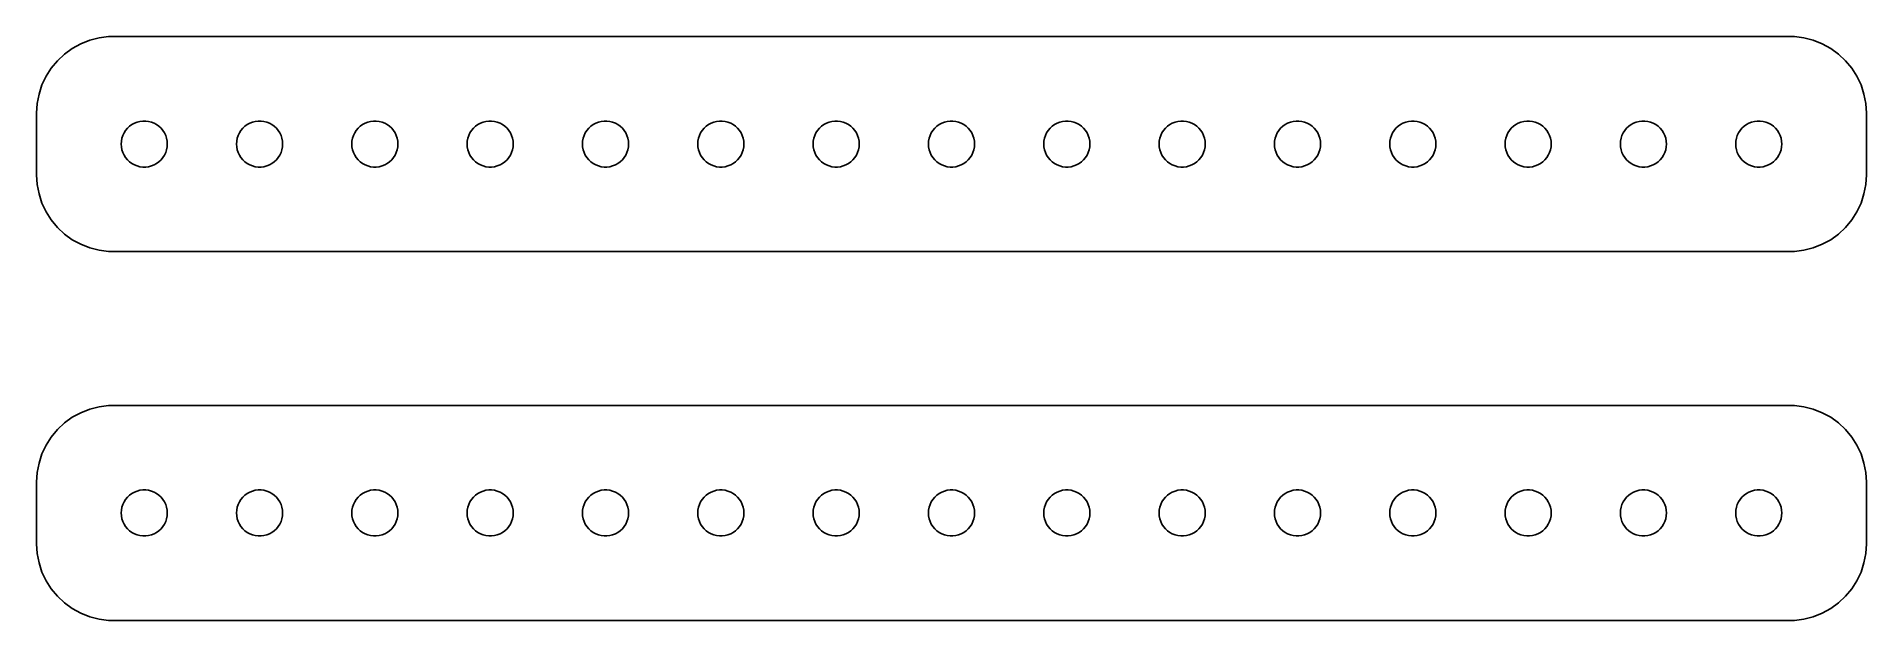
# Model space of a CAD drawing. Header units: metres. Extents: x -60 to 60, y 41 to 79.
import ezdxf

# ---------------------------------------------------------------- set-up
doc = ezdxf.new("R2010")
doc.units = ezdxf.units.M

msp = doc.modelspace()

# ---------------------------------------------------------------- linework, layer by layer
for p, q in [((-56.0451, 78.7553), (-56.6289, 78.5241)), ((-55.4369, 78.9114), (-56.0451, 78.7553)), ((-54.8139, 78.9901), (-55.4369, 78.9114)), ((54.8139, 78.9901), (-54.8139, 78.9901)), ((55.4369, 78.9114), (54.8139, 78.9901)), ((56.0451, 78.7553), (55.4369, 78.9114)), ((56.6289, 78.5241), (56.0451, 78.7553)), ((-58.1448, 77.4227), (-58.5451, 76.9389)), ((-57.6871, 77.8526), (-58.1448, 77.4227)), ((-57.1791, 78.2216), (-57.6871, 77.8526)), ((-56.6289, 78.5241), (-57.1791, 78.2216)), ((57.1791, 78.2216), (56.6289, 78.5241)), ((57.6871, 77.8526), (57.1791, 78.2216)), ((58.1448, 77.4227), (57.6871, 77.8526)), ((58.5451, 76.9389), (58.1448, 77.4227)), ((-58.8815, 76.4088), (-59.1489, 75.8406)), ((-58.5451, 76.9389), (-58.8815, 76.4088)), ((58.8815, 76.4088), (58.5451, 76.9389)), ((59.1489, 75.8406), (58.8815, 76.4088)), ((-59.3429, 75.2434), (-59.4606, 74.6267)), ((-59.1489, 75.8406), (-59.3429, 75.2434)), ((59.3429, 75.2434), (59.1489, 75.8406)), ((59.4606, 74.6267), (59.3429, 75.2434)), ((-59.4606, 74.6267), (-59.5, 74)), ((-59.5, 74), (-59.5, 70)), ((59.5, 74), (59.4606, 74.6267)), ((59.5, 70), (59.5, 74)), ((-53.8947, 72.5522), (-53.8145, 72.7226)), ((-53.8145, 72.7226), (-53.7135, 72.8817)), ((-53.7135, 72.8817), (-53.5934, 73.0268)), ((-53.5934, 73.0268), (-53.4561, 73.1558)), ((-53.4561, 73.1558), (-53.3037, 73.2665)), ((-53.3037, 73.2665), (-53.1387, 73.3572)), ((-53.1387, 73.3572), (-52.9635, 73.4266)), ((-52.9635, 73.4266), (-52.7811, 73.4734)), ((-52.7811, 73.4734), (-52.5942, 73.497)), ((-52.5942, 73.497), (-52.4058, 73.497)), ((-52.4058, 73.497), (-52.2189, 73.4734)), ((-52.2189, 73.4734), (-52.0365, 73.4266)), ((-52.0365, 73.4266), (-51.8613, 73.3572)), ((-51.8613, 73.3572), (-51.6963, 73.2665)), ((-51.6963, 73.2665), (-51.5439, 73.1558)), ((-51.5439, 73.1558), (-51.4065, 73.0268)), ((-51.4065, 73.0268), (-51.2865, 72.8817)), ((-51.2865, 72.8817), (-51.1855, 72.7226)), ((-51.1855, 72.7226), (-51.1053, 72.5522)), ((-46.3947, 72.5522), (-46.3145, 72.7226)), ((-46.3145, 72.7226), (-46.2135, 72.8817)), ((-46.2135, 72.8817), (-46.0934, 73.0268)), ((-46.0934, 73.0268), (-45.9561, 73.1558)), ((-45.9561, 73.1558), (-45.8037, 73.2665)), ((-45.8037, 73.2665), (-45.6387, 73.3572)), ((-45.6387, 73.3572), (-45.4635, 73.4266)), ((-45.4635, 73.4266), (-45.2811, 73.4734)), ((-45.2811, 73.4734), (-45.0942, 73.497)), ((-45.0942, 73.497), (-44.9058, 73.497)), ((-44.9058, 73.497), (-44.7189, 73.4734)), ((-44.7189, 73.4734), (-44.5365, 73.4266)), ((-44.5365, 73.4266), (-44.3613, 73.3572)), ((-44.3613, 73.3572), (-44.1963, 73.2665)), ((-44.1963, 73.2665), (-44.0439, 73.1558)), ((-44.0439, 73.1558), (-43.9065, 73.0268)), ((-43.9065, 73.0268), (-43.7865, 72.8817)), ((-43.7865, 72.8817), (-43.6855, 72.7226)), ((-43.6855, 72.7226), (-43.6053, 72.5522)), ((-38.8947, 72.5522), (-38.8145, 72.7226)), ((-38.8145, 72.7226), (-38.7135, 72.8817)), ((-38.7135, 72.8817), (-38.5934, 73.0268)), ((-38.5934, 73.0268), (-38.4561, 73.1558)), ((-38.4561, 73.1558), (-38.3037, 73.2665)), ((-38.3037, 73.2665), (-38.1387, 73.3572)), ((-38.1387, 73.3572), (-37.9635, 73.4266)), ((-37.9635, 73.4266), (-37.7811, 73.4734)), ((-37.7811, 73.4734), (-37.5942, 73.497)), ((-37.5942, 73.497), (-37.4058, 73.497)), ((-37.4058, 73.497), (-37.2189, 73.4734)), ((-37.2189, 73.4734), (-37.0365, 73.4266)), ((-37.0365, 73.4266), (-36.8613, 73.3572)), ((-36.8613, 73.3572), (-36.6963, 73.2665)), ((-36.6963, 73.2665), (-36.5439, 73.1558)), ((-36.5439, 73.1558), (-36.4065, 73.0268)), ((-36.4065, 73.0268), (-36.2865, 72.8817)), ((-36.2865, 72.8817), (-36.1855, 72.7226)), ((-36.1855, 72.7226), (-36.1053, 72.5522)), ((-31.3947, 72.5522), (-31.3145, 72.7226)), ((-31.3145, 72.7226), (-31.2135, 72.8817)), ((-31.2135, 72.8817), (-31.0934, 73.0268)), ((-31.0934, 73.0268), (-30.9561, 73.1558)), ((-30.9561, 73.1558), (-30.8037, 73.2665)), ((-30.8037, 73.2665), (-30.6387, 73.3572)), ((-30.6387, 73.3572), (-30.4635, 73.4266)), ((-30.4635, 73.4266), (-30.2811, 73.4734)), ((-30.2811, 73.4734), (-30.0942, 73.497)), ((-30.0942, 73.497), (-29.9058, 73.497)), ((-29.9058, 73.497), (-29.7189, 73.4734)), ((-29.7189, 73.4734), (-29.5365, 73.4266)), ((-29.5365, 73.4266), (-29.3613, 73.3572)), ((-29.3613, 73.3572), (-29.1963, 73.2665)), ((-29.1963, 73.2665), (-29.0439, 73.1558)), ((-29.0439, 73.1558), (-28.9065, 73.0268)), ((-28.9065, 73.0268), (-28.7865, 72.8817)), ((-28.7865, 72.8817), (-28.6855, 72.7226)), ((-28.6855, 72.7226), (-28.6053, 72.5522)), ((-23.8947, 72.5522), (-23.8145, 72.7226)), ((-23.8145, 72.7226), (-23.7135, 72.8817)), ((-23.7135, 72.8817), (-23.5934, 73.0268)), ((-23.5934, 73.0268), (-23.4561, 73.1558)), ((-23.4561, 73.1558), (-23.3037, 73.2665)), ((-23.3037, 73.2665), (-23.1387, 73.3572)), ((-23.1387, 73.3572), (-22.9635, 73.4266)), ((-22.9635, 73.4266), (-22.7811, 73.4734)), ((-22.7811, 73.4734), (-22.5942, 73.497)), ((-22.5942, 73.497), (-22.4058, 73.497)), ((-22.4058, 73.497), (-22.2189, 73.4734)), ((-22.2189, 73.4734), (-22.0365, 73.4266)), ((-22.0365, 73.4266), (-21.8613, 73.3572)), ((-21.8613, 73.3572), (-21.6963, 73.2665)), ((-21.6963, 73.2665), (-21.5439, 73.1558)), ((-21.5439, 73.1558), (-21.4065, 73.0268)), ((-21.4065, 73.0268), (-21.2865, 72.8817)), ((-21.2865, 72.8817), (-21.1855, 72.7226)), ((-21.1855, 72.7226), (-21.1053, 72.5522)), ((-16.3947, 72.5522), (-16.3145, 72.7226)), ((-16.3145, 72.7226), (-16.2135, 72.8817)), ((-16.2135, 72.8817), (-16.0934, 73.0268)), ((-16.0934, 73.0268), (-15.9561, 73.1558)), ((-15.9561, 73.1558), (-15.8037, 73.2665)), ((-15.8037, 73.2665), (-15.6387, 73.3572)), ((-15.6387, 73.3572), (-15.4635, 73.4266)), ((-15.4635, 73.4266), (-15.2811, 73.4734)), ((-15.2811, 73.4734), (-15.0942, 73.497)), ((-15.0942, 73.497), (-14.9058, 73.497)), ((-14.9058, 73.497), (-14.7189, 73.4734)), ((-14.7189, 73.4734), (-14.5365, 73.4266)), ((-14.5365, 73.4266), (-14.3613, 73.3572)), ((-14.3613, 73.3572), (-14.1963, 73.2665)), ((-14.1963, 73.2665), (-14.0439, 73.1558)), ((-14.0439, 73.1558), (-13.9065, 73.0268)), ((-13.9065, 73.0268), (-13.7865, 72.8817)), ((-13.7865, 72.8817), (-13.6855, 72.7226)), ((-13.6855, 72.7226), (-13.6053, 72.5522)), ((-8.89465, 72.5522), (-8.81445, 72.7226)), ((-8.81445, 72.7226), (-8.71352, 72.8817)), ((-8.71352, 72.8817), (-8.59344, 73.0268)), ((-8.59344, 73.0268), (-8.45613, 73.1558)), ((-8.45613, 73.1558), (-8.30373, 73.2665)), ((-8.30373, 73.2665), (-8.13866, 73.3572)), ((-8.13866, 73.3572), (-7.96352, 73.4266)), ((-7.96352, 73.4266), (-7.78107, 73.4734)), ((-7.78107, 73.4734), (-7.59418, 73.497)), ((-7.59418, 73.497), (-7.40581, 73.497)), ((-7.40581, 73.497), (-7.21892, 73.4734)), ((-7.21892, 73.4734), (-7.03647, 73.4266)), ((-7.03647, 73.4266), (-6.86133, 73.3572)), ((-6.86133, 73.3572), (-6.69626, 73.2665)), ((-6.69626, 73.2665), (-6.54385, 73.1558)), ((-6.54385, 73.1558), (-6.40654, 73.0268)), ((-6.40654, 73.0268), (-6.28647, 72.8817)), ((-6.28647, 72.8817), (-6.18553, 72.7226)), ((-6.18553, 72.7226), (-6.10533, 72.5522)), ((-1.39465, 72.5522), (-1.31445, 72.7226)), ((-1.31445, 72.7226), (-1.21352, 72.8817)), ((-1.21352, 72.8817), (-1.09344, 73.0268)), ((-1.09344, 73.0268), (-0.95613, 73.1558)), ((-0.95613, 73.1558), (-0.80373, 73.2665)), ((-0.80373, 73.2665), (-0.63866, 73.3572)), ((-0.63866, 73.3572), (-0.46352, 73.4266)), ((-0.46352, 73.4266), (-0.28107, 73.4734)), ((-0.28107, 73.4734), (-0.09418, 73.497)), ((-0.09418, 73.497), (0.09418, 73.497)), ((0.09418, 73.497), (0.28107, 73.4734)), ((0.28107, 73.4734), (0.46352, 73.4266)), ((0.46352, 73.4266), (0.63866, 73.3572)), ((0.63866, 73.3572), (0.80373, 73.2665)), ((0.80373, 73.2665), (0.95613, 73.1558)), ((0.95613, 73.1558), (1.09344, 73.0268)), ((1.09344, 73.0268), (1.21352, 72.8817)), ((1.21352, 72.8817), (1.31445, 72.7226)), ((1.31445, 72.7226), (1.39465, 72.5522)), ((6.10533, 72.5522), (6.18553, 72.7226)), ((6.18553, 72.7226), (6.28647, 72.8817)), ((6.28647, 72.8817), (6.40654, 73.0268)), ((6.40654, 73.0268), (6.54385, 73.1558)), ((6.54385, 73.1558), (6.69626, 73.2665)), ((6.69626, 73.2665), (6.86133, 73.3572)), ((6.86133, 73.3572), (7.03647, 73.4266)), ((7.03647, 73.4266), (7.21892, 73.4734)), ((7.21892, 73.4734), (7.40581, 73.497)), ((7.40581, 73.497), (7.59418, 73.497)), ((7.59418, 73.497), (7.78107, 73.4734)), ((7.78107, 73.4734), (7.96352, 73.4266)), ((7.96352, 73.4266), (8.13866, 73.3572)), ((8.13866, 73.3572), (8.30373, 73.2665)), ((8.30373, 73.2665), (8.45613, 73.1558)), ((8.45613, 73.1558), (8.59344, 73.0268)), ((8.59344, 73.0268), (8.71352, 72.8817)), ((8.71352, 72.8817), (8.81445, 72.7226)), ((8.81445, 72.7226), (8.89465, 72.5522)), ((13.6053, 72.5522), (13.6855, 72.7226)), ((13.6855, 72.7226), (13.7865, 72.8817)), ((13.7865, 72.8817), (13.9065, 73.0268)), ((13.9065, 73.0268), (14.0439, 73.1558)), ((14.0439, 73.1558), (14.1963, 73.2665)), ((14.1963, 73.2665), (14.3613, 73.3572)), ((14.3613, 73.3572), (14.5365, 73.4266)), ((14.5365, 73.4266), (14.7189, 73.4734)), ((14.7189, 73.4734), (14.9058, 73.497)), ((14.9058, 73.497), (15.0942, 73.497)), ((15.0942, 73.497), (15.2811, 73.4734)), ((15.2811, 73.4734), (15.4635, 73.4266)), ((15.4635, 73.4266), (15.6387, 73.3572)), ((15.6387, 73.3572), (15.8037, 73.2665)), ((15.8037, 73.2665), (15.9561, 73.1558)), ((15.9561, 73.1558), (16.0934, 73.0268)), ((16.0934, 73.0268), (16.2135, 72.8817)), ((16.2135, 72.8817), (16.3145, 72.7226)), ((16.3145, 72.7226), (16.3947, 72.5522)), ((21.1053, 72.5522), (21.1855, 72.7226)), ((21.1855, 72.7226), (21.2865, 72.8817)), ((21.2865, 72.8817), (21.4065, 73.0268)), ((21.4065, 73.0268), (21.5439, 73.1558)), ((21.5439, 73.1558), (21.6963, 73.2665)), ((21.6963, 73.2665), (21.8613, 73.3572)), ((21.8613, 73.3572), (22.0365, 73.4266)), ((22.0365, 73.4266), (22.2189, 73.4734)), ((22.2189, 73.4734), (22.4058, 73.497)), ((22.4058, 73.497), (22.5942, 73.497)), ((22.5942, 73.497), (22.7811, 73.4734)), ((22.7811, 73.4734), (22.9635, 73.4266)), ((22.9635, 73.4266), (23.1387, 73.3572)), ((23.1387, 73.3572), (23.3037, 73.2665)), ((23.3037, 73.2665), (23.4561, 73.1558)), ((23.4561, 73.1558), (23.5934, 73.0268)), ((23.5934, 73.0268), (23.7135, 72.8817)), ((23.7135, 72.8817), (23.8145, 72.7226)), ((23.8145, 72.7226), (23.8947, 72.5522)), ((28.6053, 72.5522), (28.6855, 72.7226)), ((28.6855, 72.7226), (28.7865, 72.8817)), ((28.7865, 72.8817), (28.9065, 73.0268)), ((28.9065, 73.0268), (29.0439, 73.1558)), ((29.0439, 73.1558), (29.1963, 73.2665)), ((29.1963, 73.2665), (29.3613, 73.3572)), ((29.3613, 73.3572), (29.5365, 73.4266)), ((29.5365, 73.4266), (29.7189, 73.4734)), ((29.7189, 73.4734), (29.9058, 73.497)), ((29.9058, 73.497), (30.0942, 73.497)), ((30.0942, 73.497), (30.2811, 73.4734)), ((30.2811, 73.4734), (30.4635, 73.4266)), ((30.4635, 73.4266), (30.6387, 73.3572)), ((30.6387, 73.3572), (30.8037, 73.2665)), ((30.8037, 73.2665), (30.9561, 73.1558)), ((30.9561, 73.1558), (31.0934, 73.0268)), ((31.0934, 73.0268), (31.2135, 72.8817)), ((31.2135, 72.8817), (31.3145, 72.7226)), ((31.3145, 72.7226), (31.3947, 72.5522)), ((36.1053, 72.5522), (36.1855, 72.7226)), ((36.1855, 72.7226), (36.2865, 72.8817)), ((36.2865, 72.8817), (36.4065, 73.0268)), ((36.4065, 73.0268), (36.5439, 73.1558)), ((36.5439, 73.1558), (36.6963, 73.2665)), ((36.6963, 73.2665), (36.8613, 73.3572)), ((36.8613, 73.3572), (37.0365, 73.4266)), ((37.0365, 73.4266), (37.2189, 73.4734)), ((37.2189, 73.4734), (37.4058, 73.497)), ((37.4058, 73.497), (37.5942, 73.497)), ((37.5942, 73.497), (37.7811, 73.4734)), ((37.7811, 73.4734), (37.9635, 73.4266)), ((37.9635, 73.4266), (38.1387, 73.3572)), ((38.1387, 73.3572), (38.3037, 73.2665)), ((38.3037, 73.2665), (38.4561, 73.1558)), ((38.4561, 73.1558), (38.5934, 73.0268)), ((38.5934, 73.0268), (38.7135, 72.8817)), ((38.7135, 72.8817), (38.8145, 72.7226)), ((38.8145, 72.7226), (38.8947, 72.5522)), ((43.6053, 72.5522), (43.6855, 72.7226)), ((43.6855, 72.7226), (43.7865, 72.8817)), ((43.7865, 72.8817), (43.9065, 73.0268)), ((43.9065, 73.0268), (44.0439, 73.1558)), ((44.0439, 73.1558), (44.1963, 73.2665)), ((44.1963, 73.2665), (44.3613, 73.3572)), ((44.3613, 73.3572), (44.5365, 73.4266)), ((44.5365, 73.4266), (44.7189, 73.4734)), ((44.7189, 73.4734), (44.9058, 73.497)), ((44.9058, 73.497), (45.0942, 73.497)), ((45.0942, 73.497), (45.2811, 73.4734)), ((45.2811, 73.4734), (45.4635, 73.4266)), ((45.4635, 73.4266), (45.6387, 73.3572)), ((45.6387, 73.3572), (45.8037, 73.2665)), ((45.8037, 73.2665), (45.9561, 73.1558)), ((45.9561, 73.1558), (46.0934, 73.0268)), ((46.0934, 73.0268), (46.2135, 72.8817)), ((46.2135, 72.8817), (46.3145, 72.7226)), ((46.3145, 72.7226), (46.3947, 72.5522)), ((51.1053, 72.5522), (51.1855, 72.7226)), ((51.1855, 72.7226), (51.2865, 72.8817)), ((51.2865, 72.8817), (51.4065, 73.0268)), ((51.4065, 73.0268), (51.5439, 73.1558)), ((51.5439, 73.1558), (51.6963, 73.2665)), ((51.6963, 73.2665), (51.8613, 73.3572)), ((51.8613, 73.3572), (52.0365, 73.4266)), ((52.0365, 73.4266), (52.2189, 73.4734)), ((52.2189, 73.4734), (52.4058, 73.497)), ((52.4058, 73.497), (52.5942, 73.497)), ((52.5942, 73.497), (52.7811, 73.4734)), ((52.7811, 73.4734), (52.9635, 73.4266)), ((52.9635, 73.4266), (53.1387, 73.3572)), ((53.1387, 73.3572), (53.3037, 73.2665)), ((53.3037, 73.2665), (53.4561, 73.1558)), ((53.4561, 73.1558), (53.5934, 73.0268)), ((53.5934, 73.0268), (53.7135, 72.8817)), ((53.7135, 72.8817), (53.8145, 72.7226)), ((53.8145, 72.7226), (53.8947, 72.5522)), ((-54, 72), (-53.9882, 72.188)), ((-53.9882, 71.812), (-54, 72)), ((-53.9882, 72.188), (-53.9529, 72.373)), ((-53.9529, 71.627), (-53.9882, 71.812)), ((-53.9529, 72.373), (-53.8947, 72.5522)), ((-53.8947, 71.4478), (-53.9529, 71.627)), ((-53.8145, 71.2774), (-53.8947, 71.4478)), ((-51.1053, 71.4478), (-51.1855, 71.2774)), ((-51.1053, 72.5522), (-51.0471, 72.373)), ((-51.0471, 71.627), (-51.1053, 71.4478)), ((-51.0471, 72.373), (-51.0118, 72.188)), ((-51.0118, 71.812), (-51.0471, 71.627)), ((-51.0118, 72.188), (-51, 72)), ((-51, 72), (-51.0118, 71.812)), ((-46.5, 72), (-46.4882, 72.188)), ((-46.4882, 71.812), (-46.5, 72)), ((-46.4882, 72.188), (-46.4529, 72.373)), ((-46.4529, 71.627), (-46.4882, 71.812)), ((-46.4529, 72.373), (-46.3947, 72.5522)), ((-46.3947, 71.4478), (-46.4529, 71.627)), ((-46.3145, 71.2774), (-46.3947, 71.4478)), ((-43.6053, 71.4478), (-43.6855, 71.2774)), ((-43.6053, 72.5522), (-43.5471, 72.373)), ((-43.5471, 71.627), (-43.6053, 71.4478)), ((-43.5471, 72.373), (-43.5118, 72.188)), ((-43.5118, 71.812), (-43.5471, 71.627)), ((-43.5118, 72.188), (-43.5, 72)), ((-43.5, 72), (-43.5118, 71.812)), ((-39, 72), (-38.9882, 72.188)), ((-38.9882, 71.812), (-39, 72)), ((-38.9882, 72.188), (-38.9529, 72.373)), ((-38.9529, 71.627), (-38.9882, 71.812)), ((-38.9529, 72.373), (-38.8947, 72.5522)), ((-38.8947, 71.4478), (-38.9529, 71.627)), ((-38.8145, 71.2774), (-38.8947, 71.4478)), ((-36.1053, 71.4478), (-36.1855, 71.2774)), ((-36.1053, 72.5522), (-36.0471, 72.373)), ((-36.0471, 71.627), (-36.1053, 71.4478)), ((-36.0471, 72.373), (-36.0118, 72.188)), ((-36.0118, 71.812), (-36.0471, 71.627)), ((-36.0118, 72.188), (-36, 72)), ((-36, 72), (-36.0118, 71.812)), ((-31.5, 72), (-31.4882, 72.188)), ((-31.4882, 71.812), (-31.5, 72)), ((-31.4882, 72.188), (-31.4529, 72.373)), ((-31.4529, 71.627), (-31.4882, 71.812)), ((-31.4529, 72.373), (-31.3947, 72.5522)), ((-31.3947, 71.4478), (-31.4529, 71.627)), ((-31.3145, 71.2774), (-31.3947, 71.4478)), ((-28.6053, 71.4478), (-28.6855, 71.2774)), ((-28.6053, 72.5522), (-28.5471, 72.373)), ((-28.5471, 71.627), (-28.6053, 71.4478)), ((-28.5471, 72.373), (-28.5118, 72.188)), ((-28.5118, 71.812), (-28.5471, 71.627)), ((-28.5118, 72.188), (-28.5, 72)), ((-28.5, 72), (-28.5118, 71.812)), ((-24, 72), (-23.9882, 72.188)), ((-23.9882, 71.812), (-24, 72)), ((-23.9882, 72.188), (-23.9529, 72.373)), ((-23.9529, 71.627), (-23.9882, 71.812)), ((-23.9529, 72.373), (-23.8947, 72.5522)), ((-23.8947, 71.4478), (-23.9529, 71.627)), ((-23.8145, 71.2774), (-23.8947, 71.4478)), ((-21.1053, 71.4478), (-21.1855, 71.2774)), ((-21.1053, 72.5522), (-21.0471, 72.373)), ((-21.0471, 71.627), (-21.1053, 71.4478)), ((-21.0471, 72.373), (-21.0118, 72.188)), ((-21.0118, 71.812), (-21.0471, 71.627)), ((-21.0118, 72.188), (-21, 72)), ((-21, 72), (-21.0118, 71.812)), ((-16.5, 72), (-16.4882, 72.188)), ((-16.4882, 71.812), (-16.5, 72)), ((-16.4882, 72.188), (-16.4529, 72.373)), ((-16.4529, 71.627), (-16.4882, 71.812)), ((-16.4529, 72.373), (-16.3947, 72.5522)), ((-16.3947, 71.4478), (-16.4529, 71.627)), ((-16.3145, 71.2774), (-16.3947, 71.4478)), ((-13.6053, 71.4478), (-13.6855, 71.2774)), ((-13.6053, 72.5522), (-13.5471, 72.373)), ((-13.5471, 71.627), (-13.6053, 71.4478)), ((-13.5471, 72.373), (-13.5118, 72.188)), ((-13.5118, 71.812), (-13.5471, 71.627)), ((-13.5118, 72.188), (-13.5, 72)), ((-13.5, 72), (-13.5118, 71.812)), ((-9, 72), (-8.98816, 72.188)), ((-8.98816, 71.812), (-9, 72)), ((-8.98816, 72.188), (-8.95287, 72.373)), ((-8.95287, 71.627), (-8.98816, 71.812)), ((-8.95287, 72.373), (-8.89465, 72.5522)), ((-8.89465, 71.4478), (-8.95287, 71.627)), ((-8.81445, 71.2774), (-8.89465, 71.4478)), ((-6.10533, 71.4478), (-6.18553, 71.2774)), ((-6.10533, 72.5522), (-6.04712, 72.373)), ((-6.04712, 71.627), (-6.10533, 71.4478)), ((-6.04712, 72.373), (-6.01183, 72.188)), ((-6.01183, 71.812), (-6.04712, 71.627)), ((-6.01183, 72.188), (-6, 72)), ((-6, 72), (-6.01183, 71.812)), ((-1.5, 72), (-1.48816, 72.188)), ((-1.48816, 71.812), (-1.5, 72)), ((-1.48816, 72.188), (-1.45287, 72.373)), ((-1.45287, 71.627), (-1.48816, 71.812)), ((-1.45287, 72.373), (-1.39465, 72.5522)), ((-1.39465, 71.4478), (-1.45287, 71.627)), ((-1.31445, 71.2774), (-1.39465, 71.4478)), ((1.39465, 71.4478), (1.31445, 71.2774)), ((1.39465, 72.5522), (1.45287, 72.373)), ((1.45287, 71.627), (1.39465, 71.4478)), ((1.45287, 72.373), (1.48816, 72.188)), ((1.48816, 71.812), (1.45287, 71.627)), ((1.48816, 72.188), (1.5, 72)), ((1.5, 72), (1.48816, 71.812)), ((6, 72), (6.01183, 72.188)), ((6.01183, 71.812), (6, 72)), ((6.01183, 72.188), (6.04712, 72.373)), ((6.04712, 71.627), (6.01183, 71.812)), ((6.04712, 72.373), (6.10533, 72.5522)), ((6.10533, 71.4478), (6.04712, 71.627)), ((6.18553, 71.2774), (6.10533, 71.4478)), ((8.89465, 71.4478), (8.81445, 71.2774)), ((8.89465, 72.5522), (8.95287, 72.373)), ((8.95287, 71.627), (8.89465, 71.4478)), ((8.95287, 72.373), (8.98816, 72.188)), ((8.98816, 71.812), (8.95287, 71.627)), ((8.98816, 72.188), (9, 72)), ((9, 72), (8.98816, 71.812)), ((13.5, 72), (13.5118, 72.188)), ((13.5118, 71.812), (13.5, 72)), ((13.5118, 72.188), (13.5471, 72.373)), ((13.5471, 71.627), (13.5118, 71.812)), ((13.5471, 72.373), (13.6053, 72.5522)), ((13.6053, 71.4478), (13.5471, 71.627)), ((13.6855, 71.2774), (13.6053, 71.4478)), ((16.3947, 71.4478), (16.3145, 71.2774)), ((16.3947, 72.5522), (16.4529, 72.373)), ((16.4529, 71.627), (16.3947, 71.4478)), ((16.4529, 72.373), (16.4882, 72.188)), ((16.4882, 71.812), (16.4529, 71.627)), ((16.4882, 72.188), (16.5, 72)), ((16.5, 72), (16.4882, 71.812)), ((21, 72), (21.0118, 72.188)), ((21.0118, 71.812), (21, 72)), ((21.0118, 72.188), (21.0471, 72.373)), ((21.0471, 71.627), (21.0118, 71.812)), ((21.0471, 72.373), (21.1053, 72.5522)), ((21.1053, 71.4478), (21.0471, 71.627)), ((21.1855, 71.2774), (21.1053, 71.4478)), ((23.8947, 71.4478), (23.8145, 71.2774)), ((23.8947, 72.5522), (23.9529, 72.373)), ((23.9529, 71.627), (23.8947, 71.4478)), ((23.9529, 72.373), (23.9882, 72.188)), ((23.9882, 71.812), (23.9529, 71.627)), ((23.9882, 72.188), (24, 72)), ((24, 72), (23.9882, 71.812)), ((28.5, 72), (28.5118, 72.188)), ((28.5118, 71.812), (28.5, 72)), ((28.5118, 72.188), (28.5471, 72.373)), ((28.5471, 71.627), (28.5118, 71.812)), ((28.5471, 72.373), (28.6053, 72.5522)), ((28.6053, 71.4478), (28.5471, 71.627)), ((28.6855, 71.2774), (28.6053, 71.4478)), ((31.3947, 71.4478), (31.3145, 71.2774)), ((31.3947, 72.5522), (31.4529, 72.373)), ((31.4529, 71.627), (31.3947, 71.4478)), ((31.4529, 72.373), (31.4882, 72.188)), ((31.4882, 71.812), (31.4529, 71.627)), ((31.4882, 72.188), (31.5, 72)), ((31.5, 72), (31.4882, 71.812)), ((36, 72), (36.0118, 72.188)), ((36.0118, 71.812), (36, 72)), ((36.0118, 72.188), (36.0471, 72.373)), ((36.0471, 71.627), (36.0118, 71.812)), ((36.0471, 72.373), (36.1053, 72.5522)), ((36.1053, 71.4478), (36.0471, 71.627)), ((36.1855, 71.2774), (36.1053, 71.4478)), ((38.8947, 71.4478), (38.8145, 71.2774)), ((38.8947, 72.5522), (38.9529, 72.373)), ((38.9529, 71.627), (38.8947, 71.4478)), ((38.9529, 72.373), (38.9882, 72.188)), ((38.9882, 71.812), (38.9529, 71.627)), ((38.9882, 72.188), (39, 72)), ((39, 72), (38.9882, 71.812)), ((43.5, 72), (43.5118, 72.188)), ((43.5118, 71.812), (43.5, 72)), ((43.5118, 72.188), (43.5471, 72.373)), ((43.5471, 71.627), (43.5118, 71.812)), ((43.5471, 72.373), (43.6053, 72.5522)), ((43.6053, 71.4478), (43.5471, 71.627)), ((43.6855, 71.2774), (43.6053, 71.4478)), ((46.3947, 71.4478), (46.3145, 71.2774)), ((46.3947, 72.5522), (46.4529, 72.373)), ((46.4529, 71.627), (46.3947, 71.4478)), ((46.4529, 72.373), (46.4882, 72.188)), ((46.4882, 71.812), (46.4529, 71.627)), ((46.4882, 72.188), (46.5, 72)), ((46.5, 72), (46.4882, 71.812)), ((51, 72), (51.0118, 72.188)), ((51.0118, 71.812), (51, 72)), ((51.0118, 72.188), (51.0471, 72.373)), ((51.0471, 71.627), (51.0118, 71.812)), ((51.0471, 72.373), (51.1053, 72.5522)), ((51.1053, 71.4478), (51.0471, 71.627)), ((51.1855, 71.2774), (51.1053, 71.4478)), ((53.8947, 71.4478), (53.8145, 71.2774)), ((53.8947, 72.5522), (53.9529, 72.373)), ((53.9529, 71.627), (53.8947, 71.4478)), ((53.9529, 72.373), (53.9882, 72.188)), ((53.9882, 71.812), (53.9529, 71.627)), ((53.9882, 72.188), (54, 72)), ((54, 72), (53.9882, 71.812)), ((-53.7135, 71.1183), (-53.8145, 71.2774)), ((-53.5934, 70.9732), (-53.7135, 71.1183)), ((-53.4561, 70.8442), (-53.5934, 70.9732)), ((-53.3037, 70.7335), (-53.4561, 70.8442)), ((-53.1387, 70.6428), (-53.3037, 70.7335)), ((-52.9635, 70.5734), (-53.1387, 70.6428)), ((-52.7811, 70.5266), (-52.9635, 70.5734)), ((-52.5942, 70.503), (-52.7811, 70.5266)), ((-52.4058, 70.503), (-52.5942, 70.503)), ((-52.2189, 70.5266), (-52.4058, 70.503)), ((-52.0365, 70.5734), (-52.2189, 70.5266)), ((-51.8613, 70.6428), (-52.0365, 70.5734)), ((-51.6963, 70.7335), (-51.8613, 70.6428)), ((-51.5439, 70.8442), (-51.6963, 70.7335)), ((-51.4065, 70.9732), (-51.5439, 70.8442)), ((-51.2865, 71.1183), (-51.4065, 70.9732)), ((-51.1855, 71.2774), (-51.2865, 71.1183)), ((-46.2135, 71.1183), (-46.3145, 71.2774)), ((-46.0934, 70.9732), (-46.2135, 71.1183)), ((-45.9561, 70.8442), (-46.0934, 70.9732)), ((-45.8037, 70.7335), (-45.9561, 70.8442)), ((-45.6387, 70.6428), (-45.8037, 70.7335)), ((-45.4635, 70.5734), (-45.6387, 70.6428)), ((-45.2811, 70.5266), (-45.4635, 70.5734)), ((-45.0942, 70.503), (-45.2811, 70.5266)), ((-44.9058, 70.503), (-45.0942, 70.503)), ((-44.7189, 70.5266), (-44.9058, 70.503)), ((-44.5365, 70.5734), (-44.7189, 70.5266)), ((-44.3613, 70.6428), (-44.5365, 70.5734)), ((-44.1963, 70.7335), (-44.3613, 70.6428)), ((-44.0439, 70.8442), (-44.1963, 70.7335)), ((-43.9065, 70.9732), (-44.0439, 70.8442)), ((-43.7865, 71.1183), (-43.9065, 70.9732)), ((-43.6855, 71.2774), (-43.7865, 71.1183)), ((-38.7135, 71.1183), (-38.8145, 71.2774)), ((-38.5934, 70.9732), (-38.7135, 71.1183)), ((-38.4561, 70.8442), (-38.5934, 70.9732)), ((-38.3037, 70.7335), (-38.4561, 70.8442)), ((-38.1387, 70.6428), (-38.3037, 70.7335)), ((-37.9635, 70.5734), (-38.1387, 70.6428)), ((-37.7811, 70.5266), (-37.9635, 70.5734)), ((-37.5942, 70.503), (-37.7811, 70.5266)), ((-37.4058, 70.503), (-37.5942, 70.503)), ((-37.2189, 70.5266), (-37.4058, 70.503)), ((-37.0365, 70.5734), (-37.2189, 70.5266)), ((-36.8613, 70.6428), (-37.0365, 70.5734)), ((-36.6963, 70.7335), (-36.8613, 70.6428)), ((-36.5439, 70.8442), (-36.6963, 70.7335)), ((-36.4065, 70.9732), (-36.5439, 70.8442)), ((-36.2865, 71.1183), (-36.4065, 70.9732)), ((-36.1855, 71.2774), (-36.2865, 71.1183)), ((-31.2135, 71.1183), (-31.3145, 71.2774)), ((-31.0934, 70.9732), (-31.2135, 71.1183)), ((-30.9561, 70.8442), (-31.0934, 70.9732)), ((-30.8037, 70.7335), (-30.9561, 70.8442)), ((-30.6387, 70.6428), (-30.8037, 70.7335)), ((-30.4635, 70.5734), (-30.6387, 70.6428)), ((-30.2811, 70.5266), (-30.4635, 70.5734)), ((-30.0942, 70.503), (-30.2811, 70.5266)), ((-29.9058, 70.503), (-30.0942, 70.503)), ((-29.7189, 70.5266), (-29.9058, 70.503)), ((-29.5365, 70.5734), (-29.7189, 70.5266)), ((-29.3613, 70.6428), (-29.5365, 70.5734)), ((-29.1963, 70.7335), (-29.3613, 70.6428)), ((-29.0439, 70.8442), (-29.1963, 70.7335)), ((-28.9065, 70.9732), (-29.0439, 70.8442)), ((-28.7865, 71.1183), (-28.9065, 70.9732)), ((-28.6855, 71.2774), (-28.7865, 71.1183)), ((-23.7135, 71.1183), (-23.8145, 71.2774)), ((-23.5934, 70.9732), (-23.7135, 71.1183)), ((-23.4561, 70.8442), (-23.5934, 70.9732)), ((-23.3037, 70.7335), (-23.4561, 70.8442)), ((-23.1387, 70.6428), (-23.3037, 70.7335)), ((-22.9635, 70.5734), (-23.1387, 70.6428)), ((-22.7811, 70.5266), (-22.9635, 70.5734)), ((-22.5942, 70.503), (-22.7811, 70.5266)), ((-22.4058, 70.503), (-22.5942, 70.503)), ((-22.2189, 70.5266), (-22.4058, 70.503)), ((-22.0365, 70.5734), (-22.2189, 70.5266)), ((-21.8613, 70.6428), (-22.0365, 70.5734)), ((-21.6963, 70.7335), (-21.8613, 70.6428)), ((-21.5439, 70.8442), (-21.6963, 70.7335)), ((-21.4065, 70.9732), (-21.5439, 70.8442)), ((-21.2865, 71.1183), (-21.4065, 70.9732)), ((-21.1855, 71.2774), (-21.2865, 71.1183)), ((-16.2135, 71.1183), (-16.3145, 71.2774)), ((-16.0934, 70.9732), (-16.2135, 71.1183)), ((-15.9561, 70.8442), (-16.0934, 70.9732)), ((-15.8037, 70.7335), (-15.9561, 70.8442)), ((-15.6387, 70.6428), (-15.8037, 70.7335)), ((-15.4635, 70.5734), (-15.6387, 70.6428)), ((-15.2811, 70.5266), (-15.4635, 70.5734)), ((-15.0942, 70.503), (-15.2811, 70.5266)), ((-14.9058, 70.503), (-15.0942, 70.503)), ((-14.7189, 70.5266), (-14.9058, 70.503)), ((-14.5365, 70.5734), (-14.7189, 70.5266)), ((-14.3613, 70.6428), (-14.5365, 70.5734)), ((-14.1963, 70.7335), (-14.3613, 70.6428)), ((-14.0439, 70.8442), (-14.1963, 70.7335)), ((-13.9065, 70.9732), (-14.0439, 70.8442)), ((-13.7865, 71.1183), (-13.9065, 70.9732)), ((-13.6855, 71.2774), (-13.7865, 71.1183)), ((-8.71352, 71.1183), (-8.81445, 71.2774)), ((-8.59344, 70.9732), (-8.71352, 71.1183)), ((-8.45613, 70.8442), (-8.59344, 70.9732)), ((-8.30373, 70.7335), (-8.45613, 70.8442)), ((-8.13866, 70.6428), (-8.30373, 70.7335)), ((-7.96352, 70.5734), (-8.13866, 70.6428)), ((-7.78107, 70.5266), (-7.96352, 70.5734)), ((-7.59418, 70.503), (-7.78107, 70.5266)), ((-7.40581, 70.503), (-7.59418, 70.503)), ((-7.21892, 70.5266), (-7.40581, 70.503)), ((-7.03647, 70.5734), (-7.21892, 70.5266)), ((-6.86133, 70.6428), (-7.03647, 70.5734)), ((-6.69626, 70.7335), (-6.86133, 70.6428)), ((-6.54385, 70.8442), (-6.69626, 70.7335)), ((-6.40654, 70.9732), (-6.54385, 70.8442)), ((-6.28647, 71.1183), (-6.40654, 70.9732)), ((-6.18553, 71.2774), (-6.28647, 71.1183)), ((-1.21352, 71.1183), (-1.31445, 71.2774)), ((-1.09344, 70.9732), (-1.21352, 71.1183)), ((-0.95613, 70.8442), (-1.09344, 70.9732)), ((-0.80373, 70.7335), (-0.95613, 70.8442)), ((-0.63866, 70.6428), (-0.80373, 70.7335)), ((-0.46352, 70.5734), (-0.63866, 70.6428)), ((-0.28107, 70.5266), (-0.46352, 70.5734)), ((-0.09418, 70.503), (-0.28107, 70.5266)), ((0.09418, 70.503), (-0.09418, 70.503)), ((0.28107, 70.5266), (0.09418, 70.503)), ((0.46352, 70.5734), (0.28107, 70.5266)), ((0.63866, 70.6428), (0.46352, 70.5734)), ((0.80373, 70.7335), (0.63866, 70.6428)), ((0.95613, 70.8442), (0.80373, 70.7335)), ((1.09344, 70.9732), (0.95613, 70.8442)), ((1.21352, 71.1183), (1.09344, 70.9732)), ((1.31445, 71.2774), (1.21352, 71.1183)), ((6.28647, 71.1183), (6.18553, 71.2774)), ((6.40654, 70.9732), (6.28647, 71.1183)), ((6.54385, 70.8442), (6.40654, 70.9732)), ((6.69626, 70.7335), (6.54385, 70.8442)), ((6.86133, 70.6428), (6.69626, 70.7335)), ((7.03647, 70.5734), (6.86133, 70.6428)), ((7.21892, 70.5266), (7.03647, 70.5734)), ((7.40581, 70.503), (7.21892, 70.5266)), ((7.59418, 70.503), (7.40581, 70.503)), ((7.78107, 70.5266), (7.59418, 70.503)), ((7.96352, 70.5734), (7.78107, 70.5266)), ((8.13866, 70.6428), (7.96352, 70.5734)), ((8.30373, 70.7335), (8.13866, 70.6428)), ((8.45613, 70.8442), (8.30373, 70.7335)), ((8.59344, 70.9732), (8.45613, 70.8442)), ((8.71352, 71.1183), (8.59344, 70.9732)), ((8.81445, 71.2774), (8.71352, 71.1183)), ((13.7865, 71.1183), (13.6855, 71.2774)), ((13.9065, 70.9732), (13.7865, 71.1183)), ((14.0439, 70.8442), (13.9065, 70.9732)), ((14.1963, 70.7335), (14.0439, 70.8442)), ((14.3613, 70.6428), (14.1963, 70.7335)), ((14.5365, 70.5734), (14.3613, 70.6428)), ((14.7189, 70.5266), (14.5365, 70.5734)), ((14.9058, 70.503), (14.7189, 70.5266)), ((15.0942, 70.503), (14.9058, 70.503)), ((15.2811, 70.5266), (15.0942, 70.503)), ((15.4635, 70.5734), (15.2811, 70.5266)), ((15.6387, 70.6428), (15.4635, 70.5734)), ((15.8037, 70.7335), (15.6387, 70.6428)), ((15.9561, 70.8442), (15.8037, 70.7335)), ((16.0934, 70.9732), (15.9561, 70.8442)), ((16.2135, 71.1183), (16.0934, 70.9732)), ((16.3145, 71.2774), (16.2135, 71.1183)), ((21.2865, 71.1183), (21.1855, 71.2774)), ((21.4065, 70.9732), (21.2865, 71.1183)), ((21.5439, 70.8442), (21.4065, 70.9732)), ((21.6963, 70.7335), (21.5439, 70.8442)), ((21.8613, 70.6428), (21.6963, 70.7335)), ((22.0365, 70.5734), (21.8613, 70.6428)), ((22.2189, 70.5266), (22.0365, 70.5734)), ((22.4058, 70.503), (22.2189, 70.5266)), ((22.5942, 70.503), (22.4058, 70.503)), ((22.7811, 70.5266), (22.5942, 70.503)), ((22.9635, 70.5734), (22.7811, 70.5266)), ((23.1387, 70.6428), (22.9635, 70.5734)), ((23.3037, 70.7335), (23.1387, 70.6428)), ((23.4561, 70.8442), (23.3037, 70.7335)), ((23.5934, 70.9732), (23.4561, 70.8442)), ((23.7135, 71.1183), (23.5934, 70.9732)), ((23.8145, 71.2774), (23.7135, 71.1183)), ((28.7865, 71.1183), (28.6855, 71.2774)), ((28.9065, 70.9732), (28.7865, 71.1183)), ((29.0439, 70.8442), (28.9065, 70.9732)), ((29.1963, 70.7335), (29.0439, 70.8442)), ((29.3613, 70.6428), (29.1963, 70.7335)), ((29.5365, 70.5734), (29.3613, 70.6428)), ((29.7189, 70.5266), (29.5365, 70.5734)), ((29.9058, 70.503), (29.7189, 70.5266)), ((30.0942, 70.503), (29.9058, 70.503)), ((30.2811, 70.5266), (30.0942, 70.503)), ((30.4635, 70.5734), (30.2811, 70.5266)), ((30.6387, 70.6428), (30.4635, 70.5734)), ((30.8037, 70.7335), (30.6387, 70.6428)), ((30.9561, 70.8442), (30.8037, 70.7335)), ((31.0934, 70.9732), (30.9561, 70.8442)), ((31.2135, 71.1183), (31.0934, 70.9732)), ((31.3145, 71.2774), (31.2135, 71.1183)), ((36.2865, 71.1183), (36.1855, 71.2774)), ((36.4065, 70.9732), (36.2865, 71.1183)), ((36.5439, 70.8442), (36.4065, 70.9732)), ((36.6963, 70.7335), (36.5439, 70.8442)), ((36.8613, 70.6428), (36.6963, 70.7335)), ((37.0365, 70.5734), (36.8613, 70.6428)), ((37.2189, 70.5266), (37.0365, 70.5734)), ((37.4058, 70.503), (37.2189, 70.5266)), ((37.5942, 70.503), (37.4058, 70.503)), ((37.7811, 70.5266), (37.5942, 70.503)), ((37.9635, 70.5734), (37.7811, 70.5266)), ((38.1387, 70.6428), (37.9635, 70.5734)), ((38.3037, 70.7335), (38.1387, 70.6428)), ((38.4561, 70.8442), (38.3037, 70.7335)), ((38.5934, 70.9732), (38.4561, 70.8442)), ((38.7135, 71.1183), (38.5934, 70.9732)), ((38.8145, 71.2774), (38.7135, 71.1183)), ((43.7865, 71.1183), (43.6855, 71.2774)), ((43.9065, 70.9732), (43.7865, 71.1183)), ((44.0439, 70.8442), (43.9065, 70.9732)), ((44.1963, 70.7335), (44.0439, 70.8442)), ((44.3613, 70.6428), (44.1963, 70.7335)), ((44.5365, 70.5734), (44.3613, 70.6428)), ((44.7189, 70.5266), (44.5365, 70.5734)), ((44.9058, 70.503), (44.7189, 70.5266)), ((45.0942, 70.503), (44.9058, 70.503)), ((45.2811, 70.5266), (45.0942, 70.503)), ((45.4635, 70.5734), (45.2811, 70.5266)), ((45.6387, 70.6428), (45.4635, 70.5734)), ((45.8037, 70.7335), (45.6387, 70.6428)), ((45.9561, 70.8442), (45.8037, 70.7335)), ((46.0934, 70.9732), (45.9561, 70.8442)), ((46.2135, 71.1183), (46.0934, 70.9732)), ((46.3145, 71.2774), (46.2135, 71.1183)), ((51.2865, 71.1183), (51.1855, 71.2774)), ((51.4065, 70.9732), (51.2865, 71.1183)), ((51.5439, 70.8442), (51.4065, 70.9732)), ((51.6963, 70.7335), (51.5439, 70.8442)), ((51.8613, 70.6428), (51.6963, 70.7335)), ((52.0365, 70.5734), (51.8613, 70.6428)), ((52.2189, 70.5266), (52.0365, 70.5734)), ((52.4058, 70.503), (52.2189, 70.5266)), ((52.5942, 70.503), (52.4058, 70.503)), ((52.7811, 70.5266), (52.5942, 70.503)), ((52.9635, 70.5734), (52.7811, 70.5266)), ((53.1387, 70.6428), (52.9635, 70.5734)), ((53.3037, 70.7335), (53.1387, 70.6428)), ((53.4561, 70.8442), (53.3037, 70.7335)), ((53.5934, 70.9732), (53.4561, 70.8442)), ((53.7135, 71.1183), (53.5934, 70.9732)), ((53.8145, 71.2774), (53.7135, 71.1183)), ((-59.5, 70), (-59.4606, 69.3733)), ((-59.4606, 69.3733), (-59.3429, 68.7566)), ((59.3429, 68.7566), (59.4606, 69.3733)), ((59.4606, 69.3733), (59.5, 70)), ((-59.3429, 68.7566), (-59.1489, 68.1594)), ((-59.1489, 68.1594), (-58.8815, 67.5912)), ((58.8815, 67.5912), (59.1489, 68.1594)), ((59.1489, 68.1594), (59.3429, 68.7566)), ((-58.8815, 67.5912), (-58.5451, 67.0611)), ((-58.5451, 67.0611), (-58.1448, 66.5773)), ((58.1448, 66.5773), (58.5451, 67.0611)), ((58.5451, 67.0611), (58.8815, 67.5912)), ((-58.1448, 66.5773), (-57.6871, 66.1474)), ((-57.6871, 66.1474), (-57.1791, 65.7784)), ((-57.1791, 65.7784), (-56.6289, 65.4759)), ((-56.6289, 65.4759), (-56.0451, 65.2447)), ((56.0451, 65.2447), (56.6289, 65.4759)), ((56.6289, 65.4759), (57.1791, 65.7784)), ((57.1791, 65.7784), (57.6871, 66.1474)), ((57.6871, 66.1474), (58.1448, 66.5773)), ((-56.0451, 65.2447), (-55.4369, 65.0886)), ((-55.4369, 65.0886), (-54.8139, 65.0099)), ((-54.8139, 65.0099), (54.8139, 65.0099)), ((54.8139, 65.0099), (55.4369, 65.0886)), ((55.4369, 65.0886), (56.0451, 65.2447)), ((-56.0451, 54.7553), (-56.6289, 54.5241)), ((-55.4369, 54.9114), (-56.0451, 54.7553)), ((-54.8139, 54.9901), (-55.4369, 54.9114)), ((54.8139, 54.9901), (-54.8139, 54.9901)), ((55.4369, 54.9114), (54.8139, 54.9901)), ((56.0451, 54.7553), (55.4369, 54.9114)), ((56.6289, 54.5241), (56.0451, 54.7553)), ((-57.6871, 53.8526), (-58.1448, 53.4227)), ((-57.1791, 54.2216), (-57.6871, 53.8526)), ((-56.6289, 54.5241), (-57.1791, 54.2216)), ((57.1791, 54.2216), (56.6289, 54.5241)), ((57.6871, 53.8526), (57.1791, 54.2216)), ((58.1448, 53.4227), (57.6871, 53.8526)), ((-58.8815, 52.4088), (-59.1489, 51.8406)), ((-58.5451, 52.9389), (-58.8815, 52.4088)), ((-58.1448, 53.4227), (-58.5451, 52.9389)), ((58.5451, 52.9389), (58.1448, 53.4227)), ((58.8815, 52.4088), (58.5451, 52.9389)), ((59.1489, 51.8406), (58.8815, 52.4088)), ((-59.3429, 51.2434), (-59.4606, 50.6267)), ((-59.1489, 51.8406), (-59.3429, 51.2434)), ((59.3429, 51.2434), (59.1489, 51.8406)), ((59.4606, 50.6267), (59.3429, 51.2434)), ((-59.4606, 50.6267), (-59.5, 50)), ((-59.5, 50), (-59.5, 46)), ((59.5, 50), (59.4606, 50.6267)), ((59.5, 46), (59.5, 50)), ((-53.8145, 48.7226), (-53.7135, 48.8817)), ((-53.7135, 48.8817), (-53.5934, 49.0268)), ((-53.5934, 49.0268), (-53.4561, 49.1558)), ((-53.4561, 49.1558), (-53.3037, 49.2665)), ((-53.3037, 49.2665), (-53.1387, 49.3572)), ((-53.1387, 49.3572), (-52.9635, 49.4266)), ((-52.9635, 49.4266), (-52.7811, 49.4734)), ((-52.7811, 49.4734), (-52.5942, 49.497)), ((-52.5942, 49.497), (-52.4058, 49.497)), ((-52.4058, 49.497), (-52.2189, 49.4734)), ((-52.2189, 49.4734), (-52.0365, 49.4266)), ((-52.0365, 49.4266), (-51.8613, 49.3572)), ((-51.8613, 49.3572), (-51.6963, 49.2665)), ((-51.6963, 49.2665), (-51.5439, 49.1558)), ((-51.5439, 49.1558), (-51.4065, 49.0268)), ((-51.4065, 49.0268), (-51.2865, 48.8817)), ((-51.2865, 48.8817), (-51.1855, 48.7226)), ((-46.3145, 48.7226), (-46.2135, 48.8817)), ((-46.2135, 48.8817), (-46.0934, 49.0268)), ((-46.0934, 49.0268), (-45.9561, 49.1558)), ((-45.9561, 49.1558), (-45.8037, 49.2665)), ((-45.8037, 49.2665), (-45.6387, 49.3572)), ((-45.6387, 49.3572), (-45.4635, 49.4266)), ((-45.4635, 49.4266), (-45.2811, 49.4734)), ((-45.2811, 49.4734), (-45.0942, 49.497)), ((-45.0942, 49.497), (-44.9058, 49.497)), ((-44.9058, 49.497), (-44.7189, 49.4734)), ((-44.7189, 49.4734), (-44.5365, 49.4266)), ((-44.5365, 49.4266), (-44.3613, 49.3572)), ((-44.3613, 49.3572), (-44.1963, 49.2665)), ((-44.1963, 49.2665), (-44.0439, 49.1558)), ((-44.0439, 49.1558), (-43.9065, 49.0268)), ((-43.9065, 49.0268), (-43.7865, 48.8817)), ((-43.7865, 48.8817), (-43.6855, 48.7226)), ((-38.8145, 48.7226), (-38.7135, 48.8817)), ((-38.7135, 48.8817), (-38.5934, 49.0268)), ((-38.5934, 49.0268), (-38.4561, 49.1558)), ((-38.4561, 49.1558), (-38.3037, 49.2665)), ((-38.3037, 49.2665), (-38.1387, 49.3572)), ((-38.1387, 49.3572), (-37.9635, 49.4266)), ((-37.9635, 49.4266), (-37.7811, 49.4734)), ((-37.7811, 49.4734), (-37.5942, 49.497)), ((-37.5942, 49.497), (-37.4058, 49.497)), ((-37.4058, 49.497), (-37.2189, 49.4734)), ((-37.2189, 49.4734), (-37.0365, 49.4266)), ((-37.0365, 49.4266), (-36.8613, 49.3572)), ((-36.8613, 49.3572), (-36.6963, 49.2665)), ((-36.6963, 49.2665), (-36.5439, 49.1558)), ((-36.5439, 49.1558), (-36.4065, 49.0268)), ((-36.4065, 49.0268), (-36.2865, 48.8817)), ((-36.2865, 48.8817), (-36.1855, 48.7226)), ((-31.3145, 48.7226), (-31.2135, 48.8817)), ((-31.2135, 48.8817), (-31.0934, 49.0268)), ((-31.0934, 49.0268), (-30.9561, 49.1558)), ((-30.9561, 49.1558), (-30.8037, 49.2665)), ((-30.8037, 49.2665), (-30.6387, 49.3572)), ((-30.6387, 49.3572), (-30.4635, 49.4266)), ((-30.4635, 49.4266), (-30.2811, 49.4734)), ((-30.2811, 49.4734), (-30.0942, 49.497)), ((-30.0942, 49.497), (-29.9058, 49.497)), ((-29.9058, 49.497), (-29.7189, 49.4734)), ((-29.7189, 49.4734), (-29.5365, 49.4266)), ((-29.5365, 49.4266), (-29.3613, 49.3572)), ((-29.3613, 49.3572), (-29.1963, 49.2665)), ((-29.1963, 49.2665), (-29.0439, 49.1558)), ((-29.0439, 49.1558), (-28.9065, 49.0268)), ((-28.9065, 49.0268), (-28.7865, 48.8817)), ((-28.7865, 48.8817), (-28.6855, 48.7226)), ((-23.8145, 48.7226), (-23.7135, 48.8817)), ((-23.7135, 48.8817), (-23.5934, 49.0268)), ((-23.5934, 49.0268), (-23.4561, 49.1558)), ((-23.4561, 49.1558), (-23.3037, 49.2665)), ((-23.3037, 49.2665), (-23.1387, 49.3572)), ((-23.1387, 49.3572), (-22.9635, 49.4266)), ((-22.9635, 49.4266), (-22.7811, 49.4734)), ((-22.7811, 49.4734), (-22.5942, 49.497)), ((-22.5942, 49.497), (-22.4058, 49.497)), ((-22.4058, 49.497), (-22.2189, 49.4734)), ((-22.2189, 49.4734), (-22.0365, 49.4266)), ((-22.0365, 49.4266), (-21.8613, 49.3572)), ((-21.8613, 49.3572), (-21.6963, 49.2665)), ((-21.6963, 49.2665), (-21.5439, 49.1558)), ((-21.5439, 49.1558), (-21.4065, 49.0268)), ((-21.4065, 49.0268), (-21.2865, 48.8817)), ((-21.2865, 48.8817), (-21.1855, 48.7226)), ((-16.3145, 48.7226), (-16.2135, 48.8817)), ((-16.2135, 48.8817), (-16.0934, 49.0268)), ((-16.0934, 49.0268), (-15.9561, 49.1558)), ((-15.9561, 49.1558), (-15.8037, 49.2665)), ((-15.8037, 49.2665), (-15.6387, 49.3572)), ((-15.6387, 49.3572), (-15.4635, 49.4266)), ((-15.4635, 49.4266), (-15.2811, 49.4734)), ((-15.2811, 49.4734), (-15.0942, 49.497)), ((-15.0942, 49.497), (-14.9058, 49.497)), ((-14.9058, 49.497), (-14.7189, 49.4734)), ((-14.7189, 49.4734), (-14.5365, 49.4266)), ((-14.5365, 49.4266), (-14.3613, 49.3572)), ((-14.3613, 49.3572), (-14.1963, 49.2665)), ((-14.1963, 49.2665), (-14.0439, 49.1558)), ((-14.0439, 49.1558), (-13.9065, 49.0268)), ((-13.9065, 49.0268), (-13.7865, 48.8817)), ((-13.7865, 48.8817), (-13.6855, 48.7226)), ((-8.81445, 48.7226), (-8.71352, 48.8817)), ((-8.71352, 48.8817), (-8.59344, 49.0268)), ((-8.59344, 49.0268), (-8.45613, 49.1558)), ((-8.45613, 49.1558), (-8.30373, 49.2665)), ((-8.30373, 49.2665), (-8.13866, 49.3572)), ((-8.13866, 49.3572), (-7.96352, 49.4266)), ((-7.96352, 49.4266), (-7.78107, 49.4734)), ((-7.78107, 49.4734), (-7.59418, 49.497)), ((-7.59418, 49.497), (-7.40581, 49.497)), ((-7.40581, 49.497), (-7.21892, 49.4734)), ((-7.21892, 49.4734), (-7.03647, 49.4266)), ((-7.03647, 49.4266), (-6.86133, 49.3572)), ((-6.86133, 49.3572), (-6.69626, 49.2665)), ((-6.69626, 49.2665), (-6.54385, 49.1558)), ((-6.54385, 49.1558), (-6.40654, 49.0268)), ((-6.40654, 49.0268), (-6.28647, 48.8817)), ((-6.28647, 48.8817), (-6.18553, 48.7226)), ((-1.31445, 48.7226), (-1.21352, 48.8817)), ((-1.21352, 48.8817), (-1.09344, 49.0268)), ((-1.09344, 49.0268), (-0.95613, 49.1558)), ((-0.95613, 49.1558), (-0.80373, 49.2665)), ((-0.80373, 49.2665), (-0.63866, 49.3572)), ((-0.63866, 49.3572), (-0.46352, 49.4266)), ((-0.46352, 49.4266), (-0.28107, 49.4734)), ((-0.28107, 49.4734), (-0.09418, 49.497)), ((-0.09418, 49.497), (0.09418, 49.497)), ((0.09418, 49.497), (0.28107, 49.4734)), ((0.28107, 49.4734), (0.46352, 49.4266)), ((0.46352, 49.4266), (0.63866, 49.3572)), ((0.63866, 49.3572), (0.80373, 49.2665)), ((0.80373, 49.2665), (0.95613, 49.1558)), ((0.95613, 49.1558), (1.09344, 49.0268)), ((1.09344, 49.0268), (1.21352, 48.8817)), ((1.21352, 48.8817), (1.31445, 48.7226)), ((6.18553, 48.7226), (6.28647, 48.8817)), ((6.28647, 48.8817), (6.40654, 49.0268)), ((6.40654, 49.0268), (6.54385, 49.1558)), ((6.54385, 49.1558), (6.69626, 49.2665)), ((6.69626, 49.2665), (6.86133, 49.3572)), ((6.86133, 49.3572), (7.03647, 49.4266)), ((7.03647, 49.4266), (7.21892, 49.4734)), ((7.21892, 49.4734), (7.40581, 49.497)), ((7.40581, 49.497), (7.59418, 49.497)), ((7.59418, 49.497), (7.78107, 49.4734)), ((7.78107, 49.4734), (7.96352, 49.4266)), ((7.96352, 49.4266), (8.13866, 49.3572)), ((8.13866, 49.3572), (8.30373, 49.2665)), ((8.30373, 49.2665), (8.45613, 49.1558)), ((8.45613, 49.1558), (8.59344, 49.0268)), ((8.59344, 49.0268), (8.71352, 48.8817)), ((8.71352, 48.8817), (8.81445, 48.7226)), ((13.6855, 48.7226), (13.7865, 48.8817)), ((13.7865, 48.8817), (13.9065, 49.0268)), ((13.9065, 49.0268), (14.0439, 49.1558)), ((14.0439, 49.1558), (14.1963, 49.2665)), ((14.1963, 49.2665), (14.3613, 49.3572)), ((14.3613, 49.3572), (14.5365, 49.4266)), ((14.5365, 49.4266), (14.7189, 49.4734)), ((14.7189, 49.4734), (14.9058, 49.497)), ((14.9058, 49.497), (15.0942, 49.497)), ((15.0942, 49.497), (15.2811, 49.4734)), ((15.2811, 49.4734), (15.4635, 49.4266)), ((15.4635, 49.4266), (15.6387, 49.3572)), ((15.6387, 49.3572), (15.8037, 49.2665)), ((15.8037, 49.2665), (15.9561, 49.1558)), ((15.9561, 49.1558), (16.0934, 49.0268)), ((16.0934, 49.0268), (16.2135, 48.8817)), ((16.2135, 48.8817), (16.3145, 48.7226)), ((21.1855, 48.7226), (21.2865, 48.8817)), ((21.2865, 48.8817), (21.4065, 49.0268)), ((21.4065, 49.0268), (21.5439, 49.1558)), ((21.5439, 49.1558), (21.6963, 49.2665)), ((21.6963, 49.2665), (21.8613, 49.3572)), ((21.8613, 49.3572), (22.0365, 49.4266)), ((22.0365, 49.4266), (22.2189, 49.4734)), ((22.2189, 49.4734), (22.4058, 49.497)), ((22.4058, 49.497), (22.5942, 49.497)), ((22.5942, 49.497), (22.7811, 49.4734)), ((22.7811, 49.4734), (22.9635, 49.4266)), ((22.9635, 49.4266), (23.1387, 49.3572)), ((23.1387, 49.3572), (23.3037, 49.2665)), ((23.3037, 49.2665), (23.4561, 49.1558)), ((23.4561, 49.1558), (23.5934, 49.0268)), ((23.5934, 49.0268), (23.7135, 48.8817)), ((23.7135, 48.8817), (23.8145, 48.7226)), ((28.6855, 48.7226), (28.7865, 48.8817)), ((28.7865, 48.8817), (28.9065, 49.0268)), ((28.9065, 49.0268), (29.0439, 49.1558)), ((29.0439, 49.1558), (29.1963, 49.2665)), ((29.1963, 49.2665), (29.3613, 49.3572)), ((29.3613, 49.3572), (29.5365, 49.4266)), ((29.5365, 49.4266), (29.7189, 49.4734)), ((29.7189, 49.4734), (29.9058, 49.497)), ((29.9058, 49.497), (30.0942, 49.497)), ((30.0942, 49.497), (30.2811, 49.4734)), ((30.2811, 49.4734), (30.4635, 49.4266)), ((30.4635, 49.4266), (30.6387, 49.3572)), ((30.6387, 49.3572), (30.8037, 49.2665)), ((30.8037, 49.2665), (30.9561, 49.1558)), ((30.9561, 49.1558), (31.0934, 49.0268)), ((31.0934, 49.0268), (31.2135, 48.8817)), ((31.2135, 48.8817), (31.3145, 48.7226)), ((36.1855, 48.7226), (36.2865, 48.8817)), ((36.2865, 48.8817), (36.4065, 49.0268)), ((36.4065, 49.0268), (36.5439, 49.1558)), ((36.5439, 49.1558), (36.6963, 49.2665)), ((36.6963, 49.2665), (36.8613, 49.3572)), ((36.8613, 49.3572), (37.0365, 49.4266)), ((37.0365, 49.4266), (37.2189, 49.4734)), ((37.2189, 49.4734), (37.4058, 49.497)), ((37.4058, 49.497), (37.5942, 49.497)), ((37.5942, 49.497), (37.7811, 49.4734)), ((37.7811, 49.4734), (37.9635, 49.4266)), ((37.9635, 49.4266), (38.1387, 49.3572)), ((38.1387, 49.3572), (38.3037, 49.2665)), ((38.3037, 49.2665), (38.4561, 49.1558)), ((38.4561, 49.1558), (38.5934, 49.0268)), ((38.5934, 49.0268), (38.7135, 48.8817)), ((38.7135, 48.8817), (38.8145, 48.7226)), ((43.6855, 48.7226), (43.7865, 48.8817)), ((43.7865, 48.8817), (43.9065, 49.0268)), ((43.9065, 49.0268), (44.0439, 49.1558)), ((44.0439, 49.1558), (44.1963, 49.2665)), ((44.1963, 49.2665), (44.3613, 49.3572)), ((44.3613, 49.3572), (44.5365, 49.4266)), ((44.5365, 49.4266), (44.7189, 49.4734)), ((44.7189, 49.4734), (44.9058, 49.497)), ((44.9058, 49.497), (45.0942, 49.497)), ((45.0942, 49.497), (45.2811, 49.4734)), ((45.2811, 49.4734), (45.4635, 49.4266)), ((45.4635, 49.4266), (45.6387, 49.3572)), ((45.6387, 49.3572), (45.8037, 49.2665)), ((45.8037, 49.2665), (45.9561, 49.1558)), ((45.9561, 49.1558), (46.0934, 49.0268)), ((46.0934, 49.0268), (46.2135, 48.8817)), ((46.2135, 48.8817), (46.3145, 48.7226)), ((51.1855, 48.7226), (51.2865, 48.8817)), ((51.2865, 48.8817), (51.4065, 49.0268)), ((51.4065, 49.0268), (51.5439, 49.1558)), ((51.5439, 49.1558), (51.6963, 49.2665)), ((51.6963, 49.2665), (51.8613, 49.3572)), ((51.8613, 49.3572), (52.0365, 49.4266)), ((52.0365, 49.4266), (52.2189, 49.4734)), ((52.2189, 49.4734), (52.4058, 49.497)), ((52.4058, 49.497), (52.5942, 49.497)), ((52.5942, 49.497), (52.7811, 49.4734)), ((52.7811, 49.4734), (52.9635, 49.4266)), ((52.9635, 49.4266), (53.1387, 49.3572)), ((53.1387, 49.3572), (53.3037, 49.2665)), ((53.3037, 49.2665), (53.4561, 49.1558)), ((53.4561, 49.1558), (53.5934, 49.0268)), ((53.5934, 49.0268), (53.7135, 48.8817)), ((53.7135, 48.8817), (53.8145, 48.7226)), ((-54, 48), (-53.9882, 48.188)), ((-53.9882, 47.812), (-54, 48)), ((-53.9882, 48.188), (-53.9529, 48.373)), ((-53.9529, 47.627), (-53.9882, 47.812)), ((-53.9529, 48.373), (-53.8947, 48.5522)), ((-53.8947, 47.4478), (-53.9529, 47.627)), ((-53.8947, 48.5522), (-53.8145, 48.7226)), ((-51.1855, 48.7226), (-51.1053, 48.5522)), ((-51.1053, 48.5522), (-51.0471, 48.373)), ((-51.0471, 47.627), (-51.1053, 47.4478)), ((-51.0471, 48.373), (-51.0118, 48.188)), ((-51.0118, 47.812), (-51.0471, 47.627)), ((-51.0118, 48.188), (-51, 48)), ((-51, 48), (-51.0118, 47.812)), ((-46.5, 48), (-46.4882, 48.188)), ((-46.4882, 47.812), (-46.5, 48)), ((-46.4882, 48.188), (-46.4529, 48.373)), ((-46.4529, 47.627), (-46.4882, 47.812)), ((-46.4529, 48.373), (-46.3947, 48.5522)), ((-46.3947, 47.4478), (-46.4529, 47.627)), ((-46.3947, 48.5522), (-46.3145, 48.7226)), ((-43.6855, 48.7226), (-43.6053, 48.5522)), ((-43.6053, 48.5522), (-43.5471, 48.373)), ((-43.5471, 47.627), (-43.6053, 47.4478)), ((-43.5471, 48.373), (-43.5118, 48.188)), ((-43.5118, 47.812), (-43.5471, 47.627)), ((-43.5118, 48.188), (-43.5, 48)), ((-43.5, 48), (-43.5118, 47.812)), ((-39, 48), (-38.9882, 48.188)), ((-38.9882, 47.812), (-39, 48)), ((-38.9882, 48.188), (-38.9529, 48.373)), ((-38.9529, 47.627), (-38.9882, 47.812)), ((-38.9529, 48.373), (-38.8947, 48.5522)), ((-38.8947, 47.4478), (-38.9529, 47.627)), ((-38.8947, 48.5522), (-38.8145, 48.7226)), ((-36.1855, 48.7226), (-36.1053, 48.5522)), ((-36.1053, 48.5522), (-36.0471, 48.373)), ((-36.0471, 47.627), (-36.1053, 47.4478)), ((-36.0471, 48.373), (-36.0118, 48.188)), ((-36.0118, 47.812), (-36.0471, 47.627)), ((-36.0118, 48.188), (-36, 48)), ((-36, 48), (-36.0118, 47.812)), ((-31.5, 48), (-31.4882, 48.188)), ((-31.4882, 47.812), (-31.5, 48)), ((-31.4882, 48.188), (-31.4529, 48.373)), ((-31.4529, 47.627), (-31.4882, 47.812)), ((-31.4529, 48.373), (-31.3947, 48.5522)), ((-31.3947, 47.4478), (-31.4529, 47.627)), ((-31.3947, 48.5522), (-31.3145, 48.7226)), ((-28.6855, 48.7226), (-28.6053, 48.5522)), ((-28.6053, 48.5522), (-28.5471, 48.373)), ((-28.5471, 47.627), (-28.6053, 47.4478)), ((-28.5471, 48.373), (-28.5118, 48.188)), ((-28.5118, 47.812), (-28.5471, 47.627)), ((-28.5118, 48.188), (-28.5, 48)), ((-28.5, 48), (-28.5118, 47.812)), ((-24, 48), (-23.9882, 48.188)), ((-23.9882, 47.812), (-24, 48)), ((-23.9882, 48.188), (-23.9529, 48.373)), ((-23.9529, 47.627), (-23.9882, 47.812)), ((-23.9529, 48.373), (-23.8947, 48.5522)), ((-23.8947, 47.4478), (-23.9529, 47.627)), ((-23.8947, 48.5522), (-23.8145, 48.7226)), ((-21.1855, 48.7226), (-21.1053, 48.5522)), ((-21.1053, 48.5522), (-21.0471, 48.373)), ((-21.0471, 47.627), (-21.1053, 47.4478)), ((-21.0471, 48.373), (-21.0118, 48.188)), ((-21.0118, 47.812), (-21.0471, 47.627)), ((-21.0118, 48.188), (-21, 48)), ((-21, 48), (-21.0118, 47.812)), ((-16.5, 48), (-16.4882, 48.188)), ((-16.4882, 47.812), (-16.5, 48)), ((-16.4882, 48.188), (-16.4529, 48.373)), ((-16.4529, 47.627), (-16.4882, 47.812)), ((-16.4529, 48.373), (-16.3947, 48.5522)), ((-16.3947, 47.4478), (-16.4529, 47.627)), ((-16.3947, 48.5522), (-16.3145, 48.7226)), ((-13.6855, 48.7226), (-13.6053, 48.5522)), ((-13.6053, 48.5522), (-13.5471, 48.373)), ((-13.5471, 47.627), (-13.6053, 47.4478)), ((-13.5471, 48.373), (-13.5118, 48.188)), ((-13.5118, 47.812), (-13.5471, 47.627)), ((-13.5118, 48.188), (-13.5, 48)), ((-13.5, 48), (-13.5118, 47.812)), ((-9, 48), (-8.98816, 48.188)), ((-8.98816, 47.812), (-9, 48)), ((-8.98816, 48.188), (-8.95287, 48.373)), ((-8.95287, 47.627), (-8.98816, 47.812)), ((-8.95287, 48.373), (-8.89465, 48.5522)), ((-8.89465, 47.4478), (-8.95287, 47.627)), ((-8.89465, 48.5522), (-8.81445, 48.7226)), ((-6.18553, 48.7226), (-6.10533, 48.5522)), ((-6.10533, 48.5522), (-6.04712, 48.373)), ((-6.04712, 47.627), (-6.10533, 47.4478)), ((-6.04712, 48.373), (-6.01183, 48.188)), ((-6.01183, 47.812), (-6.04712, 47.627)), ((-6.01183, 48.188), (-6, 48)), ((-6, 48), (-6.01183, 47.812)), ((-1.5, 48), (-1.48816, 48.188)), ((-1.48816, 47.812), (-1.5, 48)), ((-1.48816, 48.188), (-1.45287, 48.373)), ((-1.45287, 47.627), (-1.48816, 47.812)), ((-1.45287, 48.373), (-1.39465, 48.5522)), ((-1.39465, 47.4478), (-1.45287, 47.627)), ((-1.39465, 48.5522), (-1.31445, 48.7226)), ((1.31445, 48.7226), (1.39465, 48.5522)), ((1.39465, 48.5522), (1.45287, 48.373)), ((1.45287, 47.627), (1.39465, 47.4478)), ((1.45287, 48.373), (1.48816, 48.188)), ((1.48816, 47.812), (1.45287, 47.627)), ((1.48816, 48.188), (1.5, 48)), ((1.5, 48), (1.48816, 47.812)), ((6, 48), (6.01183, 48.188)), ((6.01183, 47.812), (6, 48)), ((6.01183, 48.188), (6.04712, 48.373)), ((6.04712, 47.627), (6.01183, 47.812)), ((6.04712, 48.373), (6.10533, 48.5522)), ((6.10533, 47.4478), (6.04712, 47.627)), ((6.10533, 48.5522), (6.18553, 48.7226)), ((8.81445, 48.7226), (8.89465, 48.5522)), ((8.89465, 48.5522), (8.95287, 48.373)), ((8.95287, 47.627), (8.89465, 47.4478)), ((8.95287, 48.373), (8.98816, 48.188)), ((8.98816, 47.812), (8.95287, 47.627)), ((8.98816, 48.188), (9, 48)), ((9, 48), (8.98816, 47.812)), ((13.5, 48), (13.5118, 48.188)), ((13.5118, 47.812), (13.5, 48)), ((13.5118, 48.188), (13.5471, 48.373)), ((13.5471, 47.627), (13.5118, 47.812)), ((13.5471, 48.373), (13.6053, 48.5522)), ((13.6053, 47.4478), (13.5471, 47.627)), ((13.6053, 48.5522), (13.6855, 48.7226)), ((16.3145, 48.7226), (16.3947, 48.5522)), ((16.3947, 48.5522), (16.4529, 48.373)), ((16.4529, 47.627), (16.3947, 47.4478)), ((16.4529, 48.373), (16.4882, 48.188)), ((16.4882, 47.812), (16.4529, 47.627)), ((16.4882, 48.188), (16.5, 48)), ((16.5, 48), (16.4882, 47.812)), ((21, 48), (21.0118, 48.188)), ((21.0118, 47.812), (21, 48)), ((21.0118, 48.188), (21.0471, 48.373)), ((21.0471, 47.627), (21.0118, 47.812)), ((21.0471, 48.373), (21.1053, 48.5522)), ((21.1053, 47.4478), (21.0471, 47.627)), ((21.1053, 48.5522), (21.1855, 48.7226)), ((23.8145, 48.7226), (23.8947, 48.5522)), ((23.8947, 48.5522), (23.9529, 48.373)), ((23.9529, 47.627), (23.8947, 47.4478)), ((23.9529, 48.373), (23.9882, 48.188)), ((23.9882, 47.812), (23.9529, 47.627)), ((23.9882, 48.188), (24, 48)), ((24, 48), (23.9882, 47.812)), ((28.5, 48), (28.5118, 48.188)), ((28.5118, 47.812), (28.5, 48)), ((28.5118, 48.188), (28.5471, 48.373)), ((28.5471, 47.627), (28.5118, 47.812)), ((28.5471, 48.373), (28.6053, 48.5522)), ((28.6053, 47.4478), (28.5471, 47.627)), ((28.6053, 48.5522), (28.6855, 48.7226)), ((31.3145, 48.7226), (31.3947, 48.5522)), ((31.3947, 48.5522), (31.4529, 48.373)), ((31.4529, 47.627), (31.3947, 47.4478)), ((31.4529, 48.373), (31.4882, 48.188)), ((31.4882, 47.812), (31.4529, 47.627)), ((31.4882, 48.188), (31.5, 48)), ((31.5, 48), (31.4882, 47.812)), ((36, 48), (36.0118, 48.188)), ((36.0118, 47.812), (36, 48)), ((36.0118, 48.188), (36.0471, 48.373)), ((36.0471, 47.627), (36.0118, 47.812)), ((36.0471, 48.373), (36.1053, 48.5522)), ((36.1053, 47.4478), (36.0471, 47.627)), ((36.1053, 48.5522), (36.1855, 48.7226)), ((38.8145, 48.7226), (38.8947, 48.5522)), ((38.8947, 48.5522), (38.9529, 48.373)), ((38.9529, 47.627), (38.8947, 47.4478)), ((38.9529, 48.373), (38.9882, 48.188)), ((38.9882, 47.812), (38.9529, 47.627)), ((38.9882, 48.188), (39, 48)), ((39, 48), (38.9882, 47.812)), ((43.5, 48), (43.5118, 48.188)), ((43.5118, 47.812), (43.5, 48)), ((43.5118, 48.188), (43.5471, 48.373)), ((43.5471, 47.627), (43.5118, 47.812)), ((43.5471, 48.373), (43.6053, 48.5522)), ((43.6053, 47.4478), (43.5471, 47.627)), ((43.6053, 48.5522), (43.6855, 48.7226)), ((46.3145, 48.7226), (46.3947, 48.5522)), ((46.3947, 48.5522), (46.4529, 48.373)), ((46.4529, 47.627), (46.3947, 47.4478)), ((46.4529, 48.373), (46.4882, 48.188)), ((46.4882, 47.812), (46.4529, 47.627)), ((46.4882, 48.188), (46.5, 48)), ((46.5, 48), (46.4882, 47.812)), ((51, 48), (51.0118, 48.188)), ((51.0118, 47.812), (51, 48)), ((51.0118, 48.188), (51.0471, 48.373)), ((51.0471, 47.627), (51.0118, 47.812)), ((51.0471, 48.373), (51.1053, 48.5522)), ((51.1053, 47.4478), (51.0471, 47.627)), ((51.1053, 48.5522), (51.1855, 48.7226)), ((53.8145, 48.7226), (53.8947, 48.5522)), ((53.8947, 48.5522), (53.9529, 48.373)), ((53.9529, 47.627), (53.8947, 47.4478)), ((53.9529, 48.373), (53.9882, 48.188)), ((53.9882, 47.812), (53.9529, 47.627)), ((53.9882, 48.188), (54, 48)), ((54, 48), (53.9882, 47.812)), ((-53.8145, 47.2774), (-53.8947, 47.4478)), ((-53.7135, 47.1183), (-53.8145, 47.2774)), ((-53.5934, 46.9732), (-53.7135, 47.1183)), ((-53.4561, 46.8442), (-53.5934, 46.9732)), ((-53.3037, 46.7335), (-53.4561, 46.8442)), ((-53.1387, 46.6428), (-53.3037, 46.7335)), ((-52.9635, 46.5734), (-53.1387, 46.6428)), ((-52.7811, 46.5266), (-52.9635, 46.5734)), ((-52.5942, 46.503), (-52.7811, 46.5266)), ((-52.4058, 46.503), (-52.5942, 46.503)), ((-52.2189, 46.5266), (-52.4058, 46.503)), ((-52.0365, 46.5734), (-52.2189, 46.5266)), ((-51.8613, 46.6428), (-52.0365, 46.5734)), ((-51.6963, 46.7335), (-51.8613, 46.6428)), ((-51.5439, 46.8442), (-51.6963, 46.7335)), ((-51.4065, 46.9732), (-51.5439, 46.8442)), ((-51.2865, 47.1183), (-51.4065, 46.9732)), ((-51.1855, 47.2774), (-51.2865, 47.1183)), ((-51.1053, 47.4478), (-51.1855, 47.2774)), ((-46.3145, 47.2774), (-46.3947, 47.4478)), ((-46.2135, 47.1183), (-46.3145, 47.2774)), ((-46.0934, 46.9732), (-46.2135, 47.1183)), ((-45.9561, 46.8442), (-46.0934, 46.9732)), ((-45.8037, 46.7335), (-45.9561, 46.8442)), ((-45.6387, 46.6428), (-45.8037, 46.7335)), ((-45.4635, 46.5734), (-45.6387, 46.6428)), ((-45.2811, 46.5266), (-45.4635, 46.5734)), ((-45.0942, 46.503), (-45.2811, 46.5266)), ((-44.9058, 46.503), (-45.0942, 46.503)), ((-44.7189, 46.5266), (-44.9058, 46.503)), ((-44.5365, 46.5734), (-44.7189, 46.5266)), ((-44.3613, 46.6428), (-44.5365, 46.5734)), ((-44.1963, 46.7335), (-44.3613, 46.6428)), ((-44.0439, 46.8442), (-44.1963, 46.7335)), ((-43.9065, 46.9732), (-44.0439, 46.8442)), ((-43.7865, 47.1183), (-43.9065, 46.9732)), ((-43.6855, 47.2774), (-43.7865, 47.1183)), ((-43.6053, 47.4478), (-43.6855, 47.2774)), ((-38.8145, 47.2774), (-38.8947, 47.4478)), ((-38.7135, 47.1183), (-38.8145, 47.2774)), ((-38.5934, 46.9732), (-38.7135, 47.1183)), ((-38.4561, 46.8442), (-38.5934, 46.9732)), ((-38.3037, 46.7335), (-38.4561, 46.8442)), ((-38.1387, 46.6428), (-38.3037, 46.7335)), ((-37.9635, 46.5734), (-38.1387, 46.6428)), ((-37.7811, 46.5266), (-37.9635, 46.5734)), ((-37.5942, 46.503), (-37.7811, 46.5266)), ((-37.4058, 46.503), (-37.5942, 46.503)), ((-37.2189, 46.5266), (-37.4058, 46.503)), ((-37.0365, 46.5734), (-37.2189, 46.5266)), ((-36.8613, 46.6428), (-37.0365, 46.5734)), ((-36.6963, 46.7335), (-36.8613, 46.6428)), ((-36.5439, 46.8442), (-36.6963, 46.7335)), ((-36.4065, 46.9732), (-36.5439, 46.8442)), ((-36.2865, 47.1183), (-36.4065, 46.9732)), ((-36.1855, 47.2774), (-36.2865, 47.1183)), ((-36.1053, 47.4478), (-36.1855, 47.2774)), ((-31.3145, 47.2774), (-31.3947, 47.4478)), ((-31.2135, 47.1183), (-31.3145, 47.2774)), ((-31.0934, 46.9732), (-31.2135, 47.1183)), ((-30.9561, 46.8442), (-31.0934, 46.9732)), ((-30.8037, 46.7335), (-30.9561, 46.8442)), ((-30.6387, 46.6428), (-30.8037, 46.7335)), ((-30.4635, 46.5734), (-30.6387, 46.6428)), ((-30.2811, 46.5266), (-30.4635, 46.5734)), ((-30.0942, 46.503), (-30.2811, 46.5266)), ((-29.9058, 46.503), (-30.0942, 46.503)), ((-29.7189, 46.5266), (-29.9058, 46.503)), ((-29.5365, 46.5734), (-29.7189, 46.5266)), ((-29.3613, 46.6428), (-29.5365, 46.5734)), ((-29.1963, 46.7335), (-29.3613, 46.6428)), ((-29.0439, 46.8442), (-29.1963, 46.7335)), ((-28.9065, 46.9732), (-29.0439, 46.8442)), ((-28.7865, 47.1183), (-28.9065, 46.9732)), ((-28.6855, 47.2774), (-28.7865, 47.1183)), ((-28.6053, 47.4478), (-28.6855, 47.2774)), ((-23.8145, 47.2774), (-23.8947, 47.4478)), ((-23.7135, 47.1183), (-23.8145, 47.2774)), ((-23.5934, 46.9732), (-23.7135, 47.1183)), ((-23.4561, 46.8442), (-23.5934, 46.9732)), ((-23.3037, 46.7335), (-23.4561, 46.8442)), ((-23.1387, 46.6428), (-23.3037, 46.7335)), ((-22.9635, 46.5734), (-23.1387, 46.6428)), ((-22.7811, 46.5266), (-22.9635, 46.5734)), ((-22.5942, 46.503), (-22.7811, 46.5266)), ((-22.4058, 46.503), (-22.5942, 46.503)), ((-22.2189, 46.5266), (-22.4058, 46.503)), ((-22.0365, 46.5734), (-22.2189, 46.5266)), ((-21.8613, 46.6428), (-22.0365, 46.5734)), ((-21.6963, 46.7335), (-21.8613, 46.6428)), ((-21.5439, 46.8442), (-21.6963, 46.7335)), ((-21.4065, 46.9732), (-21.5439, 46.8442)), ((-21.2865, 47.1183), (-21.4065, 46.9732)), ((-21.1855, 47.2774), (-21.2865, 47.1183)), ((-21.1053, 47.4478), (-21.1855, 47.2774)), ((-16.3145, 47.2774), (-16.3947, 47.4478)), ((-16.2135, 47.1183), (-16.3145, 47.2774)), ((-16.0934, 46.9732), (-16.2135, 47.1183)), ((-15.9561, 46.8442), (-16.0934, 46.9732)), ((-15.8037, 46.7335), (-15.9561, 46.8442)), ((-15.6387, 46.6428), (-15.8037, 46.7335)), ((-15.4635, 46.5734), (-15.6387, 46.6428)), ((-15.2811, 46.5266), (-15.4635, 46.5734)), ((-15.0942, 46.503), (-15.2811, 46.5266)), ((-14.9058, 46.503), (-15.0942, 46.503)), ((-14.7189, 46.5266), (-14.9058, 46.503)), ((-14.5365, 46.5734), (-14.7189, 46.5266)), ((-14.3613, 46.6428), (-14.5365, 46.5734)), ((-14.1963, 46.7335), (-14.3613, 46.6428)), ((-14.0439, 46.8442), (-14.1963, 46.7335)), ((-13.9065, 46.9732), (-14.0439, 46.8442)), ((-13.7865, 47.1183), (-13.9065, 46.9732)), ((-13.6855, 47.2774), (-13.7865, 47.1183)), ((-13.6053, 47.4478), (-13.6855, 47.2774)), ((-8.81445, 47.2774), (-8.89465, 47.4478)), ((-8.71352, 47.1183), (-8.81445, 47.2774)), ((-8.59344, 46.9732), (-8.71352, 47.1183)), ((-8.45613, 46.8442), (-8.59344, 46.9732)), ((-8.30373, 46.7335), (-8.45613, 46.8442)), ((-8.13866, 46.6428), (-8.30373, 46.7335)), ((-7.96352, 46.5734), (-8.13866, 46.6428)), ((-7.78107, 46.5266), (-7.96352, 46.5734)), ((-7.59418, 46.503), (-7.78107, 46.5266)), ((-7.40581, 46.503), (-7.59418, 46.503)), ((-7.21892, 46.5266), (-7.40581, 46.503)), ((-7.03647, 46.5734), (-7.21892, 46.5266)), ((-6.86133, 46.6428), (-7.03647, 46.5734)), ((-6.69626, 46.7335), (-6.86133, 46.6428)), ((-6.54385, 46.8442), (-6.69626, 46.7335)), ((-6.40654, 46.9732), (-6.54385, 46.8442)), ((-6.28647, 47.1183), (-6.40654, 46.9732)), ((-6.18553, 47.2774), (-6.28647, 47.1183)), ((-6.10533, 47.4478), (-6.18553, 47.2774)), ((-1.31445, 47.2774), (-1.39465, 47.4478)), ((-1.21352, 47.1183), (-1.31445, 47.2774)), ((-1.09344, 46.9732), (-1.21352, 47.1183)), ((-0.95613, 46.8442), (-1.09344, 46.9732)), ((-0.80373, 46.7335), (-0.95613, 46.8442)), ((-0.63866, 46.6428), (-0.80373, 46.7335)), ((-0.46352, 46.5734), (-0.63866, 46.6428)), ((-0.28107, 46.5266), (-0.46352, 46.5734)), ((-0.09418, 46.503), (-0.28107, 46.5266)), ((0.09418, 46.503), (-0.09418, 46.503)), ((0.28107, 46.5266), (0.09418, 46.503)), ((0.46352, 46.5734), (0.28107, 46.5266)), ((0.63866, 46.6428), (0.46352, 46.5734)), ((0.80373, 46.7335), (0.63866, 46.6428)), ((0.95613, 46.8442), (0.80373, 46.7335)), ((1.09344, 46.9732), (0.95613, 46.8442)), ((1.21352, 47.1183), (1.09344, 46.9732)), ((1.31445, 47.2774), (1.21352, 47.1183)), ((1.39465, 47.4478), (1.31445, 47.2774)), ((6.18553, 47.2774), (6.10533, 47.4478)), ((6.28647, 47.1183), (6.18553, 47.2774)), ((6.40654, 46.9732), (6.28647, 47.1183)), ((6.54385, 46.8442), (6.40654, 46.9732)), ((6.69626, 46.7335), (6.54385, 46.8442)), ((6.86133, 46.6428), (6.69626, 46.7335)), ((7.03647, 46.5734), (6.86133, 46.6428)), ((7.21892, 46.5266), (7.03647, 46.5734)), ((7.40581, 46.503), (7.21892, 46.5266)), ((7.59418, 46.503), (7.40581, 46.503)), ((7.78107, 46.5266), (7.59418, 46.503)), ((7.96352, 46.5734), (7.78107, 46.5266)), ((8.13866, 46.6428), (7.96352, 46.5734)), ((8.30373, 46.7335), (8.13866, 46.6428)), ((8.45613, 46.8442), (8.30373, 46.7335)), ((8.59344, 46.9732), (8.45613, 46.8442)), ((8.71352, 47.1183), (8.59344, 46.9732)), ((8.81445, 47.2774), (8.71352, 47.1183)), ((8.89465, 47.4478), (8.81445, 47.2774)), ((13.6855, 47.2774), (13.6053, 47.4478)), ((13.7865, 47.1183), (13.6855, 47.2774)), ((13.9065, 46.9732), (13.7865, 47.1183)), ((14.0439, 46.8442), (13.9065, 46.9732)), ((14.1963, 46.7335), (14.0439, 46.8442)), ((14.3613, 46.6428), (14.1963, 46.7335)), ((14.5365, 46.5734), (14.3613, 46.6428)), ((14.7189, 46.5266), (14.5365, 46.5734)), ((14.9058, 46.503), (14.7189, 46.5266)), ((15.0942, 46.503), (14.9058, 46.503)), ((15.2811, 46.5266), (15.0942, 46.503)), ((15.4635, 46.5734), (15.2811, 46.5266)), ((15.6387, 46.6428), (15.4635, 46.5734)), ((15.8037, 46.7335), (15.6387, 46.6428)), ((15.9561, 46.8442), (15.8037, 46.7335)), ((16.0934, 46.9732), (15.9561, 46.8442)), ((16.2135, 47.1183), (16.0934, 46.9732)), ((16.3145, 47.2774), (16.2135, 47.1183)), ((16.3947, 47.4478), (16.3145, 47.2774)), ((21.1855, 47.2774), (21.1053, 47.4478)), ((21.2865, 47.1183), (21.1855, 47.2774)), ((21.4065, 46.9732), (21.2865, 47.1183)), ((21.5439, 46.8442), (21.4065, 46.9732)), ((21.6963, 46.7335), (21.5439, 46.8442)), ((21.8613, 46.6428), (21.6963, 46.7335)), ((22.0365, 46.5734), (21.8613, 46.6428)), ((22.2189, 46.5266), (22.0365, 46.5734)), ((22.4058, 46.503), (22.2189, 46.5266)), ((22.5942, 46.503), (22.4058, 46.503)), ((22.7811, 46.5266), (22.5942, 46.503)), ((22.9635, 46.5734), (22.7811, 46.5266)), ((23.1387, 46.6428), (22.9635, 46.5734)), ((23.3037, 46.7335), (23.1387, 46.6428)), ((23.4561, 46.8442), (23.3037, 46.7335)), ((23.5934, 46.9732), (23.4561, 46.8442)), ((23.7135, 47.1183), (23.5934, 46.9732)), ((23.8145, 47.2774), (23.7135, 47.1183)), ((23.8947, 47.4478), (23.8145, 47.2774)), ((28.6855, 47.2774), (28.6053, 47.4478)), ((28.7865, 47.1183), (28.6855, 47.2774)), ((28.9065, 46.9732), (28.7865, 47.1183)), ((29.0439, 46.8442), (28.9065, 46.9732)), ((29.1963, 46.7335), (29.0439, 46.8442)), ((29.3613, 46.6428), (29.1963, 46.7335)), ((29.5365, 46.5734), (29.3613, 46.6428)), ((29.7189, 46.5266), (29.5365, 46.5734)), ((29.9058, 46.503), (29.7189, 46.5266)), ((30.0942, 46.503), (29.9058, 46.503)), ((30.2811, 46.5266), (30.0942, 46.503)), ((30.4635, 46.5734), (30.2811, 46.5266)), ((30.6387, 46.6428), (30.4635, 46.5734)), ((30.8037, 46.7335), (30.6387, 46.6428)), ((30.9561, 46.8442), (30.8037, 46.7335)), ((31.0934, 46.9732), (30.9561, 46.8442)), ((31.2135, 47.1183), (31.0934, 46.9732)), ((31.3145, 47.2774), (31.2135, 47.1183)), ((31.3947, 47.4478), (31.3145, 47.2774)), ((36.1855, 47.2774), (36.1053, 47.4478)), ((36.2865, 47.1183), (36.1855, 47.2774)), ((36.4065, 46.9732), (36.2865, 47.1183)), ((36.5439, 46.8442), (36.4065, 46.9732)), ((36.6963, 46.7335), (36.5439, 46.8442)), ((36.8613, 46.6428), (36.6963, 46.7335)), ((37.0365, 46.5734), (36.8613, 46.6428)), ((37.2189, 46.5266), (37.0365, 46.5734)), ((37.4058, 46.503), (37.2189, 46.5266)), ((37.5942, 46.503), (37.4058, 46.503)), ((37.7811, 46.5266), (37.5942, 46.503)), ((37.9635, 46.5734), (37.7811, 46.5266)), ((38.1387, 46.6428), (37.9635, 46.5734)), ((38.3037, 46.7335), (38.1387, 46.6428)), ((38.4561, 46.8442), (38.3037, 46.7335)), ((38.5934, 46.9732), (38.4561, 46.8442)), ((38.7135, 47.1183), (38.5934, 46.9732)), ((38.8145, 47.2774), (38.7135, 47.1183)), ((38.8947, 47.4478), (38.8145, 47.2774)), ((43.6855, 47.2774), (43.6053, 47.4478)), ((43.7865, 47.1183), (43.6855, 47.2774)), ((43.9065, 46.9732), (43.7865, 47.1183)), ((44.0439, 46.8442), (43.9065, 46.9732)), ((44.1963, 46.7335), (44.0439, 46.8442)), ((44.3613, 46.6428), (44.1963, 46.7335)), ((44.5365, 46.5734), (44.3613, 46.6428)), ((44.7189, 46.5266), (44.5365, 46.5734)), ((44.9058, 46.503), (44.7189, 46.5266)), ((45.0942, 46.503), (44.9058, 46.503)), ((45.2811, 46.5266), (45.0942, 46.503)), ((45.4635, 46.5734), (45.2811, 46.5266)), ((45.6387, 46.6428), (45.4635, 46.5734)), ((45.8037, 46.7335), (45.6387, 46.6428)), ((45.9561, 46.8442), (45.8037, 46.7335)), ((46.0934, 46.9732), (45.9561, 46.8442)), ((46.2135, 47.1183), (46.0934, 46.9732)), ((46.3145, 47.2774), (46.2135, 47.1183)), ((46.3947, 47.4478), (46.3145, 47.2774)), ((51.1855, 47.2774), (51.1053, 47.4478)), ((51.2865, 47.1183), (51.1855, 47.2774)), ((51.4065, 46.9732), (51.2865, 47.1183)), ((51.5439, 46.8442), (51.4065, 46.9732)), ((51.6963, 46.7335), (51.5439, 46.8442)), ((51.8613, 46.6428), (51.6963, 46.7335)), ((52.0365, 46.5734), (51.8613, 46.6428)), ((52.2189, 46.5266), (52.0365, 46.5734)), ((52.4058, 46.503), (52.2189, 46.5266)), ((52.5942, 46.503), (52.4058, 46.503)), ((52.7811, 46.5266), (52.5942, 46.503)), ((52.9635, 46.5734), (52.7811, 46.5266)), ((53.1387, 46.6428), (52.9635, 46.5734)), ((53.3037, 46.7335), (53.1387, 46.6428)), ((53.4561, 46.8442), (53.3037, 46.7335)), ((53.5934, 46.9732), (53.4561, 46.8442)), ((53.7135, 47.1183), (53.5934, 46.9732)), ((53.8145, 47.2774), (53.7135, 47.1183)), ((53.8947, 47.4478), (53.8145, 47.2774)), ((-59.5, 46), (-59.4606, 45.3733)), ((-59.4606, 45.3733), (-59.3429, 44.7566)), ((59.3429, 44.7566), (59.4606, 45.3733)), ((59.4606, 45.3733), (59.5, 46)), ((-59.3429, 44.7566), (-59.1489, 44.1594)), ((-59.1489, 44.1594), (-58.8815, 43.5912)), ((58.8815, 43.5912), (59.1489, 44.1594)), ((59.1489, 44.1594), (59.3429, 44.7566)), ((-58.8815, 43.5912), (-58.5451, 43.0611)), ((-58.5451, 43.0611), (-58.1448, 42.5773)), ((58.1448, 42.5773), (58.5451, 43.0611)), ((58.5451, 43.0611), (58.8815, 43.5912)), ((-58.1448, 42.5773), (-57.6871, 42.1474)), ((-57.6871, 42.1474), (-57.1791, 41.7784)), ((-57.1791, 41.7784), (-56.6289, 41.4759)), ((56.6289, 41.4759), (57.1791, 41.7784)), ((57.1791, 41.7784), (57.6871, 42.1474)), ((57.6871, 42.1474), (58.1448, 42.5773)), ((-56.6289, 41.4759), (-56.0451, 41.2447)), ((-56.0451, 41.2447), (-55.4369, 41.0886)), ((-55.4369, 41.0886), (-54.8139, 41.0099)), ((-54.8139, 41.0099), (54.8139, 41.0099)), ((54.8139, 41.0099), (55.4369, 41.0886)), ((55.4369, 41.0886), (56.0451, 41.2447)), ((56.0451, 41.2447), (56.6289, 41.4759))]:
    msp.add_line(p, q)

doc.saveas('drawing.dxf')
